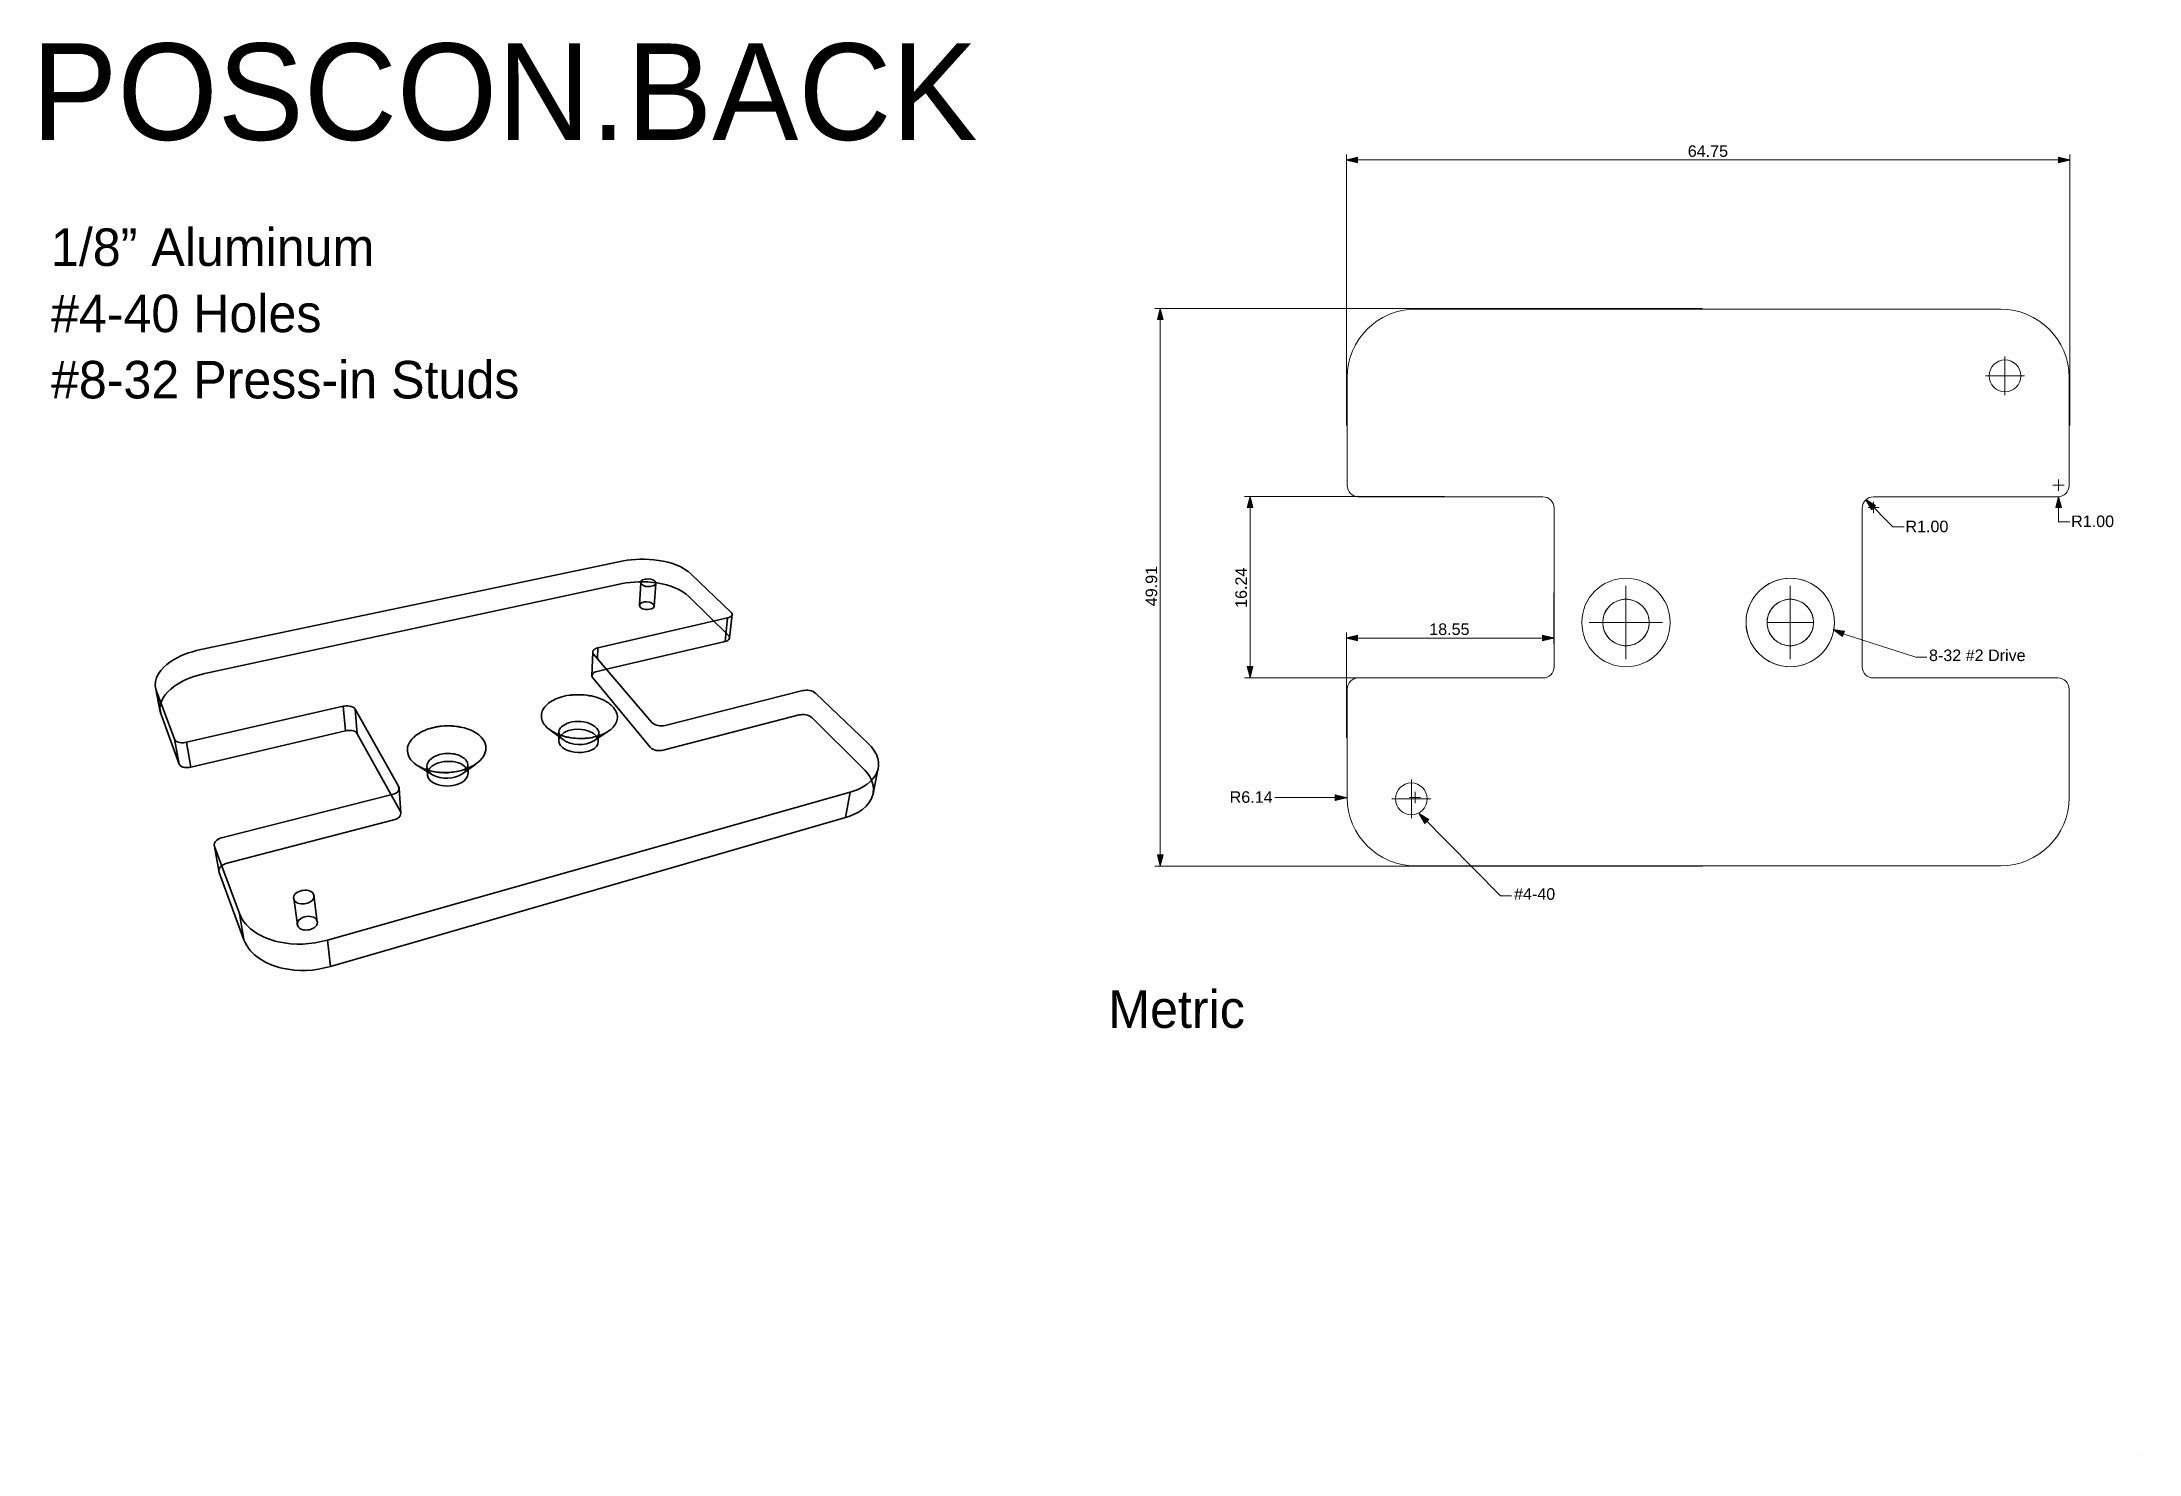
# Model space of a CAD drawing. Header units: inches. Extents: x -6.6 to 9.3, y -8.7 to 9.
# Drawn here: x -0.7 to 9.12, y 2.42 to 9.03 of the extents above.
import ezdxf

# ---------------------------------------------------------------- set-up
doc = ezdxf.new("R2010")
doc.units = ezdxf.units.IN
doc.header["$MEASUREMENT"] = 0
doc.layers.add('$DDT_AUDIT_GENERATED_(989)', color=7, linetype='Continuous')
doc.layers.add('Layer 1', color=7, linetype='Continuous')

# ---------------------------------------------------------------- blocks, each defined once
blk = doc.blocks.new('block 60')
at = {"layer": 'Layer 1', "color": 9, "lineweight": 18, "true_color": 0xc0c0c0}
blk.add_lwpolyline([(9.1176, 2.4173), (9.1176, 2.4173)], dxfattribs=at)
blk = doc.blocks.new('block 65')
at = {"layer": '$DDT_AUDIT_GENERATED_(989)', "color": 178, "lineweight": 35, "true_color": 0x070707}
blk.add_lwpolyline([(-0.1693, 5.994), (-0.0836, 5.7639)], dxfattribs=at)
blk = doc.blocks.new('block 66')
at = {"layer": '$DDT_AUDIT_GENERATED_(989)', "color": 178, "lineweight": 35, "true_color": 0x070707}
blk.add_lwpolyline([(-0.1468, 5.8801), (-0.0612, 5.6475)], dxfattribs=at)
blk = doc.blocks.new('block 67')
at = {"layer": '$DDT_AUDIT_GENERATED_(989)', "color": 178, "lineweight": 35, "true_color": 0x070707}
blk.add_open_spline([(-0.0836, 5.7639), (-0.0762, 5.7439), (-0.0433, 5.7459), (-0.0282, 5.7494)], degree=3, dxfattribs=at)
blk = doc.blocks.new('block 68')
at = {"layer": '$DDT_AUDIT_GENERATED_(989)', "color": 178, "lineweight": 35, "true_color": 0x070707}
blk.add_open_spline([(-0.0612, 5.6475), (-0.0538, 5.6275), (-0.0217, 5.6293), (-0.0065, 5.6329)], degree=3, dxfattribs=at)
blk = doc.blocks.new('block 69')
at = {"layer": '$DDT_AUDIT_GENERATED_(989)', "color": 178, "lineweight": 35, "true_color": 0x070707}
blk.add_lwpolyline([(-0.0282, 5.7494), (0.7059, 5.9179)], dxfattribs=at)
blk = doc.blocks.new('block 70')
at = {"layer": '$DDT_AUDIT_GENERATED_(989)', "color": 178, "lineweight": 35, "true_color": 0x070707}
blk.add_lwpolyline([(-0.0065, 5.6329), (0.7171, 5.8032)], dxfattribs=at)
blk = doc.blocks.new('block 71')
at = {"layer": '$DDT_AUDIT_GENERATED_(989)', "color": 178, "lineweight": 35, "true_color": 0x070707}
blk.add_open_spline([(0.7059, 5.9179), (0.7211, 5.9214), (0.752, 5.9217), (0.7618, 5.9044)], degree=3, dxfattribs=at)
blk = doc.blocks.new('block 72')
at = {"layer": '$DDT_AUDIT_GENERATED_(989)', "color": 178, "lineweight": 35, "true_color": 0x070707}
blk.add_open_spline([(0.7171, 5.8032), (0.7324, 5.8068), (0.7627, 5.8069), (0.7724, 5.7895)], degree=3, dxfattribs=at)
blk = doc.blocks.new('block 73')
at = {"layer": '$DDT_AUDIT_GENERATED_(989)', "color": 178, "lineweight": 35, "true_color": 0x070707}
blk.add_lwpolyline([(0.7618, 5.9044), (0.9657, 5.5436)], dxfattribs=at)
blk = doc.blocks.new('block 74')
at = {"layer": '$DDT_AUDIT_GENERATED_(989)', "color": 178, "lineweight": 35, "true_color": 0x070707}
blk.add_lwpolyline([(0.7724, 5.7895), (0.9308, 5.5034)], dxfattribs=at)
blk = doc.blocks.new('block 75')
at = {"layer": '$DDT_AUDIT_GENERATED_(989)', "color": 178, "lineweight": 35, "true_color": 0x070707}
blk.add_open_spline([(0.9657, 5.5436), (0.9777, 5.5224), (0.9528, 5.509), (0.9352, 5.5045)], degree=3, dxfattribs=at)
blk = doc.blocks.new('block 76')
at = {"layer": '$DDT_AUDIT_GENERATED_(989)', "color": 178, "lineweight": 35, "true_color": 0x070707}
blk.add_lwpolyline([(0.9352, 5.5045), (0.1423, 5.304)], dxfattribs=at)
blk = doc.blocks.new('block 77')
at = {"layer": '$DDT_AUDIT_GENERATED_(989)', "color": 178, "lineweight": 35, "true_color": 0x070707}
blk.add_open_spline([(0.1423, 5.304), (0.1241, 5.2994), (0.0947, 5.2851), (0.1036, 5.2611)], degree=3, dxfattribs=at)
blk = doc.blocks.new('block 78')
at = {"layer": '$DDT_AUDIT_GENERATED_(989)', "color": 178, "lineweight": 35, "true_color": 0x070707}
blk.add_lwpolyline([(0.1036, 5.2611), (0.2203, 4.9478)], dxfattribs=at)
blk = doc.blocks.new('block 79')
at = {"layer": '$DDT_AUDIT_GENERATED_(989)', "color": 178, "lineweight": 35, "true_color": 0x070707}
blk.add_lwpolyline([(0.1256, 5.1403), (0.2416, 4.825)], dxfattribs=at)
blk = doc.blocks.new('block 80')
at = {"layer": '$DDT_AUDIT_GENERATED_(989)', "color": 178, "lineweight": 35, "true_color": 0x070707}
blk.add_open_spline([(0.2203, 4.9478), (0.2486, 4.8718), (0.3309, 4.8314), (0.4012, 4.8155), (0.4813, 4.7974), (0.5539, 4.8015), (0.6323, 4.8237)], degree=3, knots=[0, 0, 0, 0, 1, 1, 1, 2, 2, 2, 2], dxfattribs=at)
blk = doc.blocks.new('block 81')
at = {"layer": '$DDT_AUDIT_GENERATED_(989)', "color": 178, "lineweight": 35, "true_color": 0x070707}
blk.add_open_spline([(0.2416, 4.825), (0.2694, 4.7496), (0.349, 4.7087), (0.4191, 4.6923), (0.4983, 4.6738), (0.5698, 4.6778), (0.6473, 4.7003)], degree=3, knots=[0, 0, 0, 0, 1, 1, 1, 2, 2, 2, 2], dxfattribs=at)
blk = doc.blocks.new('block 82')
at = {"layer": '$DDT_AUDIT_GENERATED_(989)', "color": 178, "lineweight": 35, "true_color": 0x070707}
blk.add_lwpolyline([(0.6323, 4.8237), (3.0814, 5.5159)], dxfattribs=at)
blk = doc.blocks.new('block 83')
at = {"layer": '$DDT_AUDIT_GENERATED_(989)', "color": 178, "lineweight": 35, "true_color": 0x070707}
blk.add_lwpolyline([(0.6473, 4.7003), (3.0594, 5.3972)], dxfattribs=at)
blk = doc.blocks.new('block 84')
at = {"layer": '$DDT_AUDIT_GENERATED_(989)', "color": 178, "lineweight": 35, "true_color": 0x070707}
blk.add_open_spline([(3.0814, 5.5159), (3.2037, 5.5505), (3.2642, 5.6487), (3.1631, 5.7455)], degree=3, dxfattribs=at)
blk = doc.blocks.new('block 85')
at = {"layer": '$DDT_AUDIT_GENERATED_(989)', "color": 178, "lineweight": 35, "true_color": 0x070707}
blk.add_open_spline([(3.0594, 5.3972), (3.1112, 5.4122), (3.1758, 5.4464), (3.1881, 5.5085)], degree=3, dxfattribs=at)
blk = doc.blocks.new('block 86')
at = {"layer": '$DDT_AUDIT_GENERATED_(989)', "color": 178, "lineweight": 35, "true_color": 0x070707}
blk.add_lwpolyline([(3.1631, 5.7455), (2.9202, 5.9779)], dxfattribs=at)
blk = doc.blocks.new('block 87')
at = {"layer": '$DDT_AUDIT_GENERATED_(989)', "color": 178, "lineweight": 35, "true_color": 0x070707}
blk.add_open_spline([(2.9202, 5.9779), (2.9056, 5.9918), (2.8773, 5.9957), (2.8589, 5.9911)], degree=3, dxfattribs=at)
blk = doc.blocks.new('block 88')
at = {"layer": '$DDT_AUDIT_GENERATED_(989)', "color": 178, "lineweight": 35, "true_color": 0x070707}
blk.add_lwpolyline([(2.8589, 5.9911), (2.2137, 5.8279)], dxfattribs=at)
blk = doc.blocks.new('block 89')
at = {"layer": '$DDT_AUDIT_GENERATED_(989)', "color": 178, "lineweight": 35, "true_color": 0x070707}
blk.add_open_spline([(2.2137, 5.8279), (2.1957, 5.8233), (2.166, 5.8261), (2.1525, 5.8419)], degree=3, dxfattribs=at)
blk = doc.blocks.new('block 90')
at = {"layer": '$DDT_AUDIT_GENERATED_(989)', "color": 178, "lineweight": 35, "true_color": 0x070707}
blk.add_lwpolyline([(2.1525, 5.8419), (1.8794, 6.1624)], dxfattribs=at)
blk = doc.blocks.new('block 91')
at = {"layer": '$DDT_AUDIT_GENERATED_(989)', "color": 178, "lineweight": 35, "true_color": 0x070707}
blk.add_open_spline([(1.8794, 6.1624), (1.8732, 6.1697), (1.8733, 6.1753), (1.88, 6.1822), (1.8856, 6.1881), (1.8921, 6.1903), (1.8995, 6.192)], degree=3, knots=[0, 0, 0, 0, 1, 1, 1, 2, 2, 2, 2], dxfattribs=at)
blk = doc.blocks.new('block 92')
at = {"layer": '$DDT_AUDIT_GENERATED_(989)', "color": 178, "lineweight": 35, "true_color": 0x070707}
blk.add_lwpolyline([(1.8995, 6.192), (2.5068, 6.3314)], dxfattribs=at)
blk = doc.blocks.new('block 93')
at = {"layer": '$DDT_AUDIT_GENERATED_(989)', "color": 178, "lineweight": 35, "true_color": 0x070707}
blk.add_lwpolyline([(1.9401, 6.0911), (2.4953, 6.2218)], dxfattribs=at)
blk = doc.blocks.new('block 94')
at = {"layer": '$DDT_AUDIT_GENERATED_(989)', "color": 178, "lineweight": 35, "true_color": 0x070707}
blk.add_open_spline([(2.5068, 6.3314), (2.5226, 6.335), (2.5368, 6.3448), (2.5222, 6.3588)], degree=3, dxfattribs=at)
blk = doc.blocks.new('block 95')
at = {"layer": '$DDT_AUDIT_GENERATED_(989)', "color": 178, "lineweight": 35, "true_color": 0x070707}
blk.add_open_spline([(2.4953, 6.2218), (2.5051, 6.2241), (2.5141, 6.2247), (2.5156, 6.2375)], degree=3, dxfattribs=at)
blk = doc.blocks.new('block 96')
at = {"layer": '$DDT_AUDIT_GENERATED_(989)', "color": 178, "lineweight": 35, "true_color": 0x070707}
blk.add_lwpolyline([(2.5222, 6.3588), (2.3365, 6.5364)], dxfattribs=at)
blk = doc.blocks.new('block 97')
at = {"layer": '$DDT_AUDIT_GENERATED_(989)', "color": 178, "lineweight": 35, "true_color": 0x070707}
blk.add_open_spline([(2.3365, 6.5364), (2.2623, 6.6074), (2.1091, 6.6167), (2.0196, 6.598)], degree=3, dxfattribs=at)
blk = doc.blocks.new('block 98')
at = {"layer": '$DDT_AUDIT_GENERATED_(989)', "color": 178, "lineweight": 35, "true_color": 0x070707}
blk.add_lwpolyline([(2.0196, 6.598), (0.0394, 6.1829)], dxfattribs=at)
blk = doc.blocks.new('block 99')
at = {"layer": '$DDT_AUDIT_GENERATED_(989)', "color": 178, "lineweight": 35, "true_color": 0x070707}
blk.add_open_spline([(0.0394, 6.1829), (-0.013, 6.1719), (-0.0602, 6.1553), (-0.105, 6.1244), (-0.144, 6.0973), (-0.1898, 6.0491), (-0.1693, 5.994)], degree=3, knots=[0, 0, 0, 0, 1, 1, 1, 2, 2, 2, 2], dxfattribs=at)
blk = doc.blocks.new('block 100')
at = {"layer": '$DDT_AUDIT_GENERATED_(989)', "color": 178, "lineweight": 35, "true_color": 0x070707}
blk.add_open_spline([(-0.1517, 5.9049), (-0.1517, 5.9032), (-0.1515, 5.9014), (-0.1514, 5.8996)], degree=3, dxfattribs=at)
blk = doc.blocks.new('block 101')
at = {"layer": '$DDT_AUDIT_GENERATED_(989)', "color": 178, "lineweight": 35, "true_color": 0x070707}
blk.add_open_spline([(-0.1503, 5.8924), (-0.1494, 5.8882), (-0.1483, 5.8841), (-0.1468, 5.8801)], degree=3, dxfattribs=at)
blk = doc.blocks.new('block 102')
at = {"layer": '$DDT_AUDIT_GENERATED_(989)', "color": 178, "lineweight": 35, "true_color": 0x070707}
blk.add_open_spline([(0.4762, 5.0125), (0.4663, 5.0359), (0.4933, 5.0507), (0.5121, 5.055), (0.5293, 5.0589), (0.5593, 5.0574), (0.5679, 5.037), (0.5778, 5.0136), (0.5508, 4.9988), (0.532, 4.9945), (0.5147, 4.9906), (0.4848, 4.9921), (0.4762, 5.0125)], degree=3, knots=[0, 0, 0, 0, 1, 1, 1, 2, 2, 2, 3, 3, 3, 4, 4, 4, 4], dxfattribs=at)
blk = doc.blocks.new('block 103')
at = {"layer": '$DDT_AUDIT_GENERATED_(989)', "color": 178, "lineweight": 35, "true_color": 0x070707}
blk.add_open_spline([(2.1043, 6.4895), (2.0891, 6.5051), (2.1112, 6.5117), (2.1268, 6.5131), (2.1419, 6.5145), (2.1543, 6.5151), (2.1663, 6.5028), (2.1815, 6.4872), (2.1593, 6.4805), (2.1438, 6.4791), (2.1287, 6.4777), (2.1163, 6.4772), (2.1043, 6.4895)], degree=3, knots=[0, 0, 0, 0, 1, 1, 1, 2, 2, 2, 3, 3, 3, 4, 4, 4, 4], dxfattribs=at)
blk = doc.blocks.new('block 104')
at = {"layer": '$DDT_AUDIT_GENERATED_(989)', "color": 178, "lineweight": 35, "true_color": 0x070707}
blk.add_open_spline([(1.1055, 5.6182), (1.134, 5.6699), (1.2522, 5.6753), (1.2846, 5.6256)], degree=3, dxfattribs=at)
blk = doc.blocks.new('block 105')
at = {"layer": '$DDT_AUDIT_GENERATED_(989)', "color": 178, "lineweight": 35, "true_color": 0x070707}
blk.add_open_spline([(1.2868, 5.6265), (1.2978, 5.6515), (1.2801, 5.6721), (1.2595, 5.6831), (1.2375, 5.6948), (1.2161, 5.6976), (1.1919, 5.6967), (1.1676, 5.6958), (1.1466, 5.6911), (1.1257, 5.6775), (1.106, 5.6647), (1.0901, 5.6432), (1.1031, 5.6189)], degree=3, knots=[0, 0, 0, 0, 1, 1, 1, 2, 2, 2, 3, 3, 3, 4, 4, 4, 4], dxfattribs=at)
blk = doc.blocks.new('block 106')
at = {"layer": '$DDT_AUDIT_GENERATED_(989)', "color": 178, "lineweight": 35, "true_color": 0x070707}
blk.add_open_spline([(1.1156, 5.8143), (1.1619, 5.8275), (1.2054, 5.8296), (1.2528, 5.8208)], degree=3, dxfattribs=at)
blk = doc.blocks.new('block 107')
at = {"layer": '$DDT_AUDIT_GENERATED_(989)', "color": 178, "lineweight": 35, "true_color": 0x070707}
blk.add_open_spline([(1.0168, 5.6769), (1.0089, 5.6901), (1.0054, 5.7058), (1.0074, 5.721), (1.0083, 5.7281), (1.0104, 5.735), (1.0134, 5.7415), (1.0172, 5.7497), (1.0224, 5.7573), (1.0284, 5.7641), (1.0424, 5.78), (1.0604, 5.792), (1.0796, 5.8012), (1.1018, 5.8119), (1.1255, 5.8187), (1.1497, 5.8226), (1.1756, 5.8267), (1.202, 5.8274), (1.228, 5.8249), (1.2529, 5.8224), (1.2774, 5.8171), (1.3005, 5.8076), (1.3198, 5.7997), (1.3381, 5.7889), (1.3522, 5.7736), (1.363, 5.7619), (1.3714, 5.7476), (1.3738, 5.732), (1.3757, 5.7194), (1.3737, 5.7058), (1.3686, 5.694), (1.3622, 5.6789), (1.3509, 5.6665), (1.3381, 5.656), (1.3242, 5.6446), (1.3086, 5.6356), (1.292, 5.6286), (1.2717, 5.62), (1.25, 5.6143), (1.2281, 5.6112), (1.2068, 5.608), (1.1852, 5.6072), (1.1637, 5.6086), (1.141, 5.61), (1.1184, 5.6139), (1.0967, 5.6209), (1.0794, 5.6265), (1.0627, 5.634), (1.0478, 5.6445), (1.0355, 5.6532), (1.0245, 5.6638), (1.0168, 5.6769)], degree=3, knots=[0, 0, 0, 0, 1, 1, 1, 2, 2, 2, 3, 3, 3, 4, 4, 4, 5, 5, 5, 6, 6, 6, 7, 7, 7, 8, 8, 8, 9, 9, 9, 10, 10, 10, 11, 11, 11, 12, 12, 12, 13, 13, 13, 14, 14, 14, 15, 15, 15, 16, 16, 16, 17, 17, 17, 17], dxfattribs=at)
blk = doc.blocks.new('block 108')
at = {"layer": '$DDT_AUDIT_GENERATED_(989)', "color": 178, "lineweight": 35, "true_color": 0x070707}
blk.add_open_spline([(1.8926, 5.7778), (1.8596, 5.8194), (1.761, 5.8223), (1.7263, 5.7818)], degree=3, dxfattribs=at)
blk = doc.blocks.new('block 109')
at = {"layer": '$DDT_AUDIT_GENERATED_(989)', "color": 178, "lineweight": 35, "true_color": 0x070707}
blk.add_open_spline([(1.8933, 5.7769), (1.893, 5.7772), (1.8928, 5.7775), (1.8926, 5.7778)], degree=3, dxfattribs=at)
blk = doc.blocks.new('block 110')
at = {"layer": '$DDT_AUDIT_GENERATED_(989)', "color": 178, "lineweight": 35, "true_color": 0x070707}
blk.add_open_spline([(1.894, 5.8142), (1.9041, 5.8029), (1.9059, 5.7932), (1.9005, 5.779)], degree=3, dxfattribs=at)
blk = doc.blocks.new('block 111')
at = {"layer": '$DDT_AUDIT_GENERATED_(989)', "color": 178, "lineweight": 35, "true_color": 0x070707}
blk.add_open_spline([(1.7189, 5.7844), (1.7113, 5.8082), (1.723, 5.8184), (1.7411, 5.8301), (1.7574, 5.8406), (1.7741, 5.8446), (1.793, 5.8463), (1.8242, 5.8491), (1.8717, 5.8421), (1.894, 5.8142)], degree=3, knots=[0, 0, 0, 0, 1, 1, 1, 2, 2, 2, 3, 3, 3, 3], dxfattribs=at)
blk = doc.blocks.new('block 112')
at = {"layer": '$DDT_AUDIT_GENERATED_(989)', "color": 178, "lineweight": 35, "true_color": 0x070707}
blk.add_open_spline([(1.8724, 5.9646), (1.8363, 5.9724), (1.8016, 5.9739), (1.765, 5.9689)], degree=3, dxfattribs=at)
blk = doc.blocks.new('block 113')
at = {"layer": '$DDT_AUDIT_GENERATED_(989)', "color": 178, "lineweight": 35, "true_color": 0x070707}
blk.add_open_spline([(1.9729, 5.9114), (1.9659, 5.9198), (1.9576, 5.927), (1.9487, 5.9333), (1.9372, 5.9413), (1.9246, 5.9478), (1.9117, 5.9531), (1.8839, 5.9644), (1.8541, 5.97), (1.8241, 5.9717), (1.7924, 5.9735), (1.7606, 5.9708), (1.73, 5.9622), (1.7054, 5.9552), (1.6816, 5.9444), (1.6625, 5.9274), (1.6542, 5.92), (1.6467, 5.9114), (1.6415, 5.9015), (1.6375, 5.8937), (1.6349, 5.8851), (1.6344, 5.8763), (1.6339, 5.8676), (1.6355, 5.8588), (1.6387, 5.8506), (1.6422, 5.8416), (1.6476, 5.8333), (1.6541, 5.826), (1.6626, 5.8164), (1.6728, 5.8084), (1.6837, 5.8015), (1.6949, 5.7946), (1.7069, 5.7889), (1.7192, 5.7843), (1.7468, 5.7739), (1.7763, 5.7688), (1.8059, 5.7677), (1.8353, 5.7665), (1.8648, 5.7691), (1.8932, 5.7768), (1.9174, 5.7835), (1.9407, 5.7938), (1.9599, 5.8099), (1.9678, 5.8165), (1.975, 5.8242), (1.9805, 5.8329), (1.9853, 5.8407), (1.9888, 5.8492), (1.9901, 5.8581), (1.9914, 5.8666), (1.9906, 5.8755), (1.9882, 5.8838), (1.9852, 5.894), (1.9797, 5.9033), (1.9729, 5.9114)], degree=3, knots=[0, 0, 0, 0, 1, 1, 1, 2, 2, 2, 3, 3, 3, 4, 4, 4, 5, 5, 5, 6, 6, 6, 7, 7, 7, 8, 8, 8, 9, 9, 9, 10, 10, 10, 11, 11, 11, 12, 12, 12, 13, 13, 13, 14, 14, 14, 15, 15, 15, 16, 16, 16, 17, 17, 17, 18, 18, 18, 18], dxfattribs=at)
blk = doc.blocks.new('block 114')
at = {"layer": '$DDT_AUDIT_GENERATED_(989)', "color": 178, "lineweight": 35, "true_color": 0x070707}
blk.add_lwpolyline([(3.1881, 5.5085), (3.2107, 5.6224)], dxfattribs=at)
blk = doc.blocks.new('block 115')
at = {"layer": '$DDT_AUDIT_GENERATED_(989)', "color": 178, "lineweight": 35, "true_color": 0x070707}
blk.add_lwpolyline([(2.5157, 6.2377), (2.5274, 6.347)], dxfattribs=at)
blk = doc.blocks.new('block 116')
at = {"layer": '$DDT_AUDIT_GENERATED_(989)', "color": 178, "lineweight": 35, "true_color": 0x070707}
blk.add_lwpolyline([(-0.1727, 6.0061), (-0.1503, 5.8924)], dxfattribs=at)
blk = doc.blocks.new('block 117')
at = {"layer": '$DDT_AUDIT_GENERATED_(989)', "color": 178, "lineweight": 35, "true_color": 0x070707}
blk.add_open_spline([(2.3275, 6.4297), (2.2546, 6.5015), (2.1034, 6.5113), (2.0143, 6.4921)], degree=3, dxfattribs=at)
blk = doc.blocks.new('block 118')
at = {"layer": '$DDT_AUDIT_GENERATED_(989)', "color": 178, "lineweight": 35, "true_color": 0x070707}
blk.add_lwpolyline([(1.0988, 5.6304), (1.0994, 5.6198)], dxfattribs=at)
blk = doc.blocks.new('block 119')
at = {"layer": '$DDT_AUDIT_GENERATED_(989)', "color": 178, "lineweight": 35, "true_color": 0x070707}
blk.add_lwpolyline([(1.0994, 5.6195), (1.1006, 5.5981)], dxfattribs=at)
blk = doc.blocks.new('block 120')
at = {"layer": '$DDT_AUDIT_GENERATED_(989)', "color": 178, "lineweight": 35, "true_color": 0x070707}
blk.add_lwpolyline([(0.9308, 5.5034), (0.9741, 5.4251)], dxfattribs=at)
blk = doc.blocks.new('block 121')
at = {"layer": '$DDT_AUDIT_GENERATED_(989)', "color": 178, "lineweight": 35, "true_color": 0x070707}
blk.add_lwpolyline([(1.2911, 5.6057), (1.29, 5.6398)], dxfattribs=at)
blk = doc.blocks.new('block 122')
at = {"layer": '$DDT_AUDIT_GENERATED_(989)', "color": 178, "lineweight": 35, "true_color": 0x070707}
blk.add_open_spline([(0.9741, 5.4251), (0.975, 5.4235), (0.9757, 5.4218), (0.9761, 5.4199)], degree=3, dxfattribs=at)
blk = doc.blocks.new('block 123')
at = {"layer": '$DDT_AUDIT_GENERATED_(989)', "color": 178, "lineweight": 35, "true_color": 0x070707}
blk.add_open_spline([(0.9766, 5.417), (0.9778, 5.3994), (0.9575, 5.3892), (0.9442, 5.3857)], degree=3, dxfattribs=at)
blk = doc.blocks.new('block 124')
at = {"layer": '$DDT_AUDIT_GENERATED_(989)', "color": 178, "lineweight": 35, "true_color": 0x070707}
blk.add_lwpolyline([(1.2664, 5.603), (1.3272, 5.647)], dxfattribs=at)
blk = doc.blocks.new('block 125')
at = {"layer": '$DDT_AUDIT_GENERATED_(989)', "color": 178, "lineweight": 35, "true_color": 0x070707}
blk.add_lwpolyline([(0.9442, 5.3857), (0.1635, 5.1835)], dxfattribs=at)
blk = doc.blocks.new('block 126')
at = {"layer": '$DDT_AUDIT_GENERATED_(989)', "color": 178, "lineweight": 35, "true_color": 0x070707}
blk.add_lwpolyline([(1.0637, 5.634), (1.1253, 5.597)], dxfattribs=at)
blk = doc.blocks.new('block 127')
at = {"layer": '$DDT_AUDIT_GENERATED_(989)', "color": 178, "lineweight": 35, "true_color": 0x070707}
blk.add_open_spline([(0.1635, 5.1835), (0.1478, 5.1795), (0.123, 5.1668), (0.1243, 5.1461)], degree=3, dxfattribs=at)
blk = doc.blocks.new('block 128')
at = {"layer": '$DDT_AUDIT_GENERATED_(989)', "color": 178, "lineweight": 35, "true_color": 0x070707}
blk.add_lwpolyline([(1.7173, 5.793), (1.7166, 5.7585)], dxfattribs=at)
blk = doc.blocks.new('block 129')
at = {"layer": '$DDT_AUDIT_GENERATED_(989)', "color": 178, "lineweight": 35, "true_color": 0x070707}
blk.add_lwpolyline([(1.9013, 5.7532), (1.9026, 5.785)], dxfattribs=at)
blk = doc.blocks.new('block 130')
at = {"layer": '$DDT_AUDIT_GENERATED_(989)', "color": 178, "lineweight": 35, "true_color": 0x070707}
blk.add_lwpolyline([(1.8796, 5.7555), (1.9442, 5.7979)], dxfattribs=at)
blk = doc.blocks.new('block 131')
at = {"layer": '$DDT_AUDIT_GENERATED_(989)', "color": 178, "lineweight": 35, "true_color": 0x070707}
blk.add_lwpolyline([(1.6797, 5.8033), (1.7379, 5.76)], dxfattribs=at)
blk = doc.blocks.new('block 132')
at = {"layer": '$DDT_AUDIT_GENERATED_(989)', "color": 178, "lineweight": 35, "true_color": 0x070707}
blk.add_open_spline([(3.189, 5.5134), (3.1957, 5.5587), (3.1707, 5.5996), (3.1409, 5.6289)], degree=3, dxfattribs=at)
blk = doc.blocks.new('block 133')
at = {"layer": '$DDT_AUDIT_GENERATED_(989)', "color": 178, "lineweight": 35, "true_color": 0x070707}
blk.add_lwpolyline([(3.1409, 5.6289), (2.9023, 5.8638)], dxfattribs=at)
blk = doc.blocks.new('block 134')
at = {"layer": '$DDT_AUDIT_GENERATED_(989)', "color": 178, "lineweight": 35, "true_color": 0x070707}
blk.add_open_spline([(2.9023, 5.8638), (2.888, 5.8779), (2.8601, 5.8819), (2.8419, 5.8772)], degree=3, dxfattribs=at)
blk = doc.blocks.new('block 135')
at = {"layer": '$DDT_AUDIT_GENERATED_(989)', "color": 178, "lineweight": 35, "true_color": 0x070707}
blk.add_lwpolyline([(2.8419, 5.8772), (2.2048, 5.7121)], dxfattribs=at)
blk = doc.blocks.new('block 136')
at = {"layer": '$DDT_AUDIT_GENERATED_(989)', "color": 178, "lineweight": 35, "true_color": 0x070707}
blk.add_open_spline([(2.2048, 5.7121), (2.1869, 5.7075), (2.1577, 5.7104), (2.1445, 5.7263)], degree=3, dxfattribs=at)
blk = doc.blocks.new('block 137')
at = {"layer": '$DDT_AUDIT_GENERATED_(989)', "color": 178, "lineweight": 35, "true_color": 0x070707}
blk.add_lwpolyline([(2.1445, 5.7263), (1.8753, 6.0506)], dxfattribs=at)
blk = doc.blocks.new('block 138')
at = {"layer": '$DDT_AUDIT_GENERATED_(989)', "color": 178, "lineweight": 35, "true_color": 0x070707}
blk.add_open_spline([(1.8753, 6.0506), (1.8725, 6.0536), (1.8714, 6.0567), (1.8714, 6.0608)], degree=3, dxfattribs=at)
blk = doc.blocks.new('block 139')
at = {"layer": '$DDT_AUDIT_GENERATED_(989)', "color": 178, "lineweight": 35, "true_color": 0x070707}
blk.add_open_spline([(1.8718, 6.0636), (1.8752, 6.0767), (1.8845, 6.078), (1.8953, 6.0805)], degree=3, dxfattribs=at)
blk = doc.blocks.new('block 140')
at = {"layer": '$DDT_AUDIT_GENERATED_(989)', "color": 178, "lineweight": 35, "true_color": 0x070707}
blk.add_lwpolyline([(1.8953, 6.0805), (1.9401, 6.0911)], dxfattribs=at)
blk = doc.blocks.new('block 141')
at = {"layer": '$DDT_AUDIT_GENERATED_(989)', "color": 178, "lineweight": 35, "true_color": 0x070707}
blk.add_open_spline([(2.5156, 6.2375), (2.516, 6.2427), (2.5145, 6.2462), (2.5105, 6.2495)], degree=3, dxfattribs=at)
blk = doc.blocks.new('block 142')
at = {"layer": '$DDT_AUDIT_GENERATED_(989)', "color": 178, "lineweight": 35, "true_color": 0x070707}
blk.add_lwpolyline([(2.5105, 6.2495), (2.3275, 6.4297)], dxfattribs=at)
blk = doc.blocks.new('block 143')
at = {"layer": '$DDT_AUDIT_GENERATED_(989)', "color": 178, "lineweight": 35, "true_color": 0x070707}
blk.add_lwpolyline([(2.0143, 6.4921), (0.0584, 6.0713)], dxfattribs=at)
blk = doc.blocks.new('block 144')
at = {"layer": '$DDT_AUDIT_GENERATED_(989)', "color": 178, "lineweight": 35, "true_color": 0x070707}
blk.add_open_spline([(0.0584, 6.0713), (0.0106, 6.0611), (-0.0329, 6.0455), (-0.0743, 6.0186), (-0.11, 5.9954), (-0.1535, 5.9549), (-0.1517, 5.9049)], degree=3, knots=[0, 0, 0, 0, 1, 1, 1, 2, 2, 2, 2], dxfattribs=at)
blk = doc.blocks.new('block 145')
at = {"layer": '$DDT_AUDIT_GENERATED_(989)', "color": 178, "lineweight": 35, "true_color": 0x070707}
blk.add_open_spline([(0.4932, 4.8901), (0.4836, 4.9132), (0.5095, 4.9284), (0.5282, 4.9328), (0.5456, 4.9369), (0.5749, 4.9351), (0.5834, 4.9147), (0.593, 4.8917), (0.5671, 4.8765), (0.5484, 4.872), (0.531, 4.868), (0.5017, 4.8697), (0.4932, 4.8901)], degree=3, knots=[0, 0, 0, 0, 1, 1, 1, 2, 2, 2, 3, 3, 3, 4, 4, 4, 4], dxfattribs=at)
blk = doc.blocks.new('block 146')
at = {"layer": '$DDT_AUDIT_GENERATED_(989)', "color": 178, "lineweight": 35, "true_color": 0x070707}
blk.add_open_spline([(2.0978, 6.3821), (2.0952, 6.3845), (2.0942, 6.387), (2.0942, 6.3905)], degree=3, dxfattribs=at)
blk = doc.blocks.new('block 147')
at = {"layer": '$DDT_AUDIT_GENERATED_(989)', "color": 178, "lineweight": 35, "true_color": 0x070707}
blk.add_open_spline([(2.0944, 6.392), (2.0993, 6.4133), (2.158, 6.4102), (2.1627, 6.3892)], degree=3, dxfattribs=at)
blk = doc.blocks.new('block 148')
at = {"layer": '$DDT_AUDIT_GENERATED_(989)', "color": 178, "lineweight": 35, "true_color": 0x070707}
blk.add_open_spline([(2.1628, 6.3869), (2.1619, 6.3736), (2.1415, 6.3715), (2.1323, 6.3713), (2.119, 6.371), (2.1081, 6.3712), (2.0978, 6.3821)], degree=3, knots=[0, 0, 0, 0, 1, 1, 1, 2, 2, 2, 2], dxfattribs=at)
blk = doc.blocks.new('block 149')
at = {"layer": '$DDT_AUDIT_GENERATED_(989)', "color": 178, "lineweight": 35, "true_color": 0x070707}
blk.add_open_spline([(1.106, 5.5802), (1.1026, 5.5858), (1.1009, 5.5915), (1.1006, 5.5981)], degree=3, dxfattribs=at)
blk = doc.blocks.new('block 150')
at = {"layer": '$DDT_AUDIT_GENERATED_(989)', "color": 178, "lineweight": 35, "true_color": 0x070707}
blk.add_open_spline([(1.1007, 5.6026), (1.1012, 5.6083), (1.1027, 5.6133), (1.1055, 5.6182)], degree=3, dxfattribs=at)
blk = doc.blocks.new('block 151')
at = {"layer": '$DDT_AUDIT_GENERATED_(989)', "color": 178, "lineweight": 35, "true_color": 0x070707}
blk.add_open_spline([(1.2846, 5.6256), (1.2874, 5.6214), (1.2893, 5.617), (1.2903, 5.612)], degree=3, dxfattribs=at)
blk = doc.blocks.new('block 152')
at = {"layer": '$DDT_AUDIT_GENERATED_(989)', "color": 178, "lineweight": 35, "true_color": 0x070707}
blk.add_open_spline([(1.2911, 5.6057), (1.2924, 5.5644), (1.2381, 5.5479), (1.2075, 5.5449), (1.1768, 5.5419), (1.125, 5.5482), (1.106, 5.5802)], degree=3, knots=[0, 0, 0, 0, 1, 1, 1, 2, 2, 2, 2], dxfattribs=at)
blk = doc.blocks.new('block 153')
at = {"layer": '$DDT_AUDIT_GENERATED_(989)', "color": 178, "lineweight": 35, "true_color": 0x070707}
blk.add_open_spline([(1.104, 5.6172), (1.1079, 5.611), (1.1126, 5.6059), (1.1185, 5.6016)], degree=3, dxfattribs=at)
blk = doc.blocks.new('block 154')
at = {"layer": '$DDT_AUDIT_GENERATED_(989)', "color": 178, "lineweight": 35, "true_color": 0x070707}
blk.add_open_spline([(1.1253, 5.597), (1.1642, 5.5738), (1.2297, 5.5764), (1.2664, 5.603)], degree=3, dxfattribs=at)
blk = doc.blocks.new('block 155')
at = {"layer": '$DDT_AUDIT_GENERATED_(989)', "color": 178, "lineweight": 35, "true_color": 0x070707}
blk.add_open_spline([(1.2741, 5.6093), (1.2796, 5.6143), (1.2836, 5.6198), (1.2868, 5.6265)], degree=3, dxfattribs=at)
blk = doc.blocks.new('block 156')
at = {"layer": '$DDT_AUDIT_GENERATED_(989)', "color": 178, "lineweight": 35, "true_color": 0x070707}
blk.add_open_spline([(1.1031, 5.6189), (1.1034, 5.6183), (1.1037, 5.6177), (1.104, 5.6172)], degree=3, dxfattribs=at)
blk = doc.blocks.new('block 157')
at = {"layer": '$DDT_AUDIT_GENERATED_(989)', "color": 178, "lineweight": 35, "true_color": 0x070707}
blk.add_open_spline([(1.2822, 5.6241), (1.2244, 5.6039), (1.172, 5.6013), (1.1125, 5.6158)], degree=3, dxfattribs=at)
blk = doc.blocks.new('block 158')
at = {"layer": '$DDT_AUDIT_GENERATED_(989)', "color": 178, "lineweight": 35, "true_color": 0x070707}
blk.add_open_spline([(1.7263, 5.7818), (1.7206, 5.7756), (1.7177, 5.7691), (1.7167, 5.7608)], degree=3, dxfattribs=at)
blk = doc.blocks.new('block 159')
at = {"layer": '$DDT_AUDIT_GENERATED_(989)', "color": 178, "lineweight": 35, "true_color": 0x070707}
blk.add_open_spline([(1.7166, 5.7585), (1.7152, 5.6867), (1.8975, 5.6811), (1.9013, 5.7528)], degree=3, dxfattribs=at)
blk = doc.blocks.new('block 160')
at = {"layer": '$DDT_AUDIT_GENERATED_(989)', "color": 178, "lineweight": 35, "true_color": 0x070707}
blk.add_open_spline([(1.9013, 5.7571), (1.9005, 5.7647), (1.898, 5.7709), (1.8933, 5.7769)], degree=3, dxfattribs=at)
blk = doc.blocks.new('block 161')
at = {"layer": '$DDT_AUDIT_GENERATED_(989)', "color": 178, "lineweight": 35, "true_color": 0x070707}
blk.add_open_spline([(1.9005, 5.779), (1.8965, 5.77), (1.891, 5.7634), (1.8829, 5.7578)], degree=3, dxfattribs=at)
blk = doc.blocks.new('block 162')
at = {"layer": '$DDT_AUDIT_GENERATED_(989)', "color": 178, "lineweight": 35, "true_color": 0x070707}
blk.add_open_spline([(1.8796, 5.7555), (1.842, 5.7309), (1.7738, 5.7332), (1.7379, 5.76)], degree=3, dxfattribs=at)
blk = doc.blocks.new('block 163')
at = {"layer": '$DDT_AUDIT_GENERATED_(989)', "color": 178, "lineweight": 35, "true_color": 0x070707}
blk.add_open_spline([(1.7324, 5.7644), (1.7259, 5.77), (1.7217, 5.7763), (1.7189, 5.7844)], degree=3, dxfattribs=at)
blk = doc.blocks.new('block 164')
at = {"layer": '$DDT_AUDIT_GENERATED_(989)', "color": 178, "lineweight": 35, "true_color": 0x070707}
blk.add_open_spline([(1.7367, 5.7779), (1.7835, 5.7649), (1.8275, 5.7631), (1.8752, 5.7721)], degree=3, dxfattribs=at)
blk = doc.blocks.new('block 165')
at = {"layer": '$DDT_AUDIT_GENERATED_(989)', "color": 178, "lineweight": 35, "true_color": 0x070707}
blk.add_lwpolyline([(0.9766, 5.417), (0.9684, 5.5327)], dxfattribs=at)
blk = doc.blocks.new('block 166')
at = {"layer": '$DDT_AUDIT_GENERATED_(989)', "color": 178, "lineweight": 35, "true_color": 0x070707}
blk.add_lwpolyline([(1.8754, 6.1707), (1.8714, 6.0608)], dxfattribs=at)
blk = doc.blocks.new('block 167')
at = {"layer": '$DDT_AUDIT_GENERATED_(989)', "color": 178, "lineweight": 35, "true_color": 0x070707}
blk.add_lwpolyline([(0.4747, 5.0178), (0.4917, 4.8957)], dxfattribs=at)
blk = doc.blocks.new('block 168')
at = {"layer": '$DDT_AUDIT_GENERATED_(989)', "color": 178, "lineweight": 35, "true_color": 0x070707}
blk.add_lwpolyline([(0.5849, 4.9095), (0.5694, 5.0314)], dxfattribs=at)
blk = doc.blocks.new('block 169')
at = {"layer": '$DDT_AUDIT_GENERATED_(989)', "color": 178, "lineweight": 35, "true_color": 0x070707}
blk.add_lwpolyline([(2.1005, 6.4958), (2.0942, 6.3905)], dxfattribs=at)
blk = doc.blocks.new('block 170')
at = {"layer": '$DDT_AUDIT_GENERATED_(989)', "color": 178, "lineweight": 35, "true_color": 0x070707}
blk.add_lwpolyline([(2.1628, 6.3869), (2.1699, 6.4931)], dxfattribs=at)
blk = doc.blocks.new('block 171')
at = {"layer": '$DDT_AUDIT_GENERATED_(989)', "color": 178, "lineweight": 35, "true_color": 0x070707}
blk.add_lwpolyline([(1.8995, 6.192), (1.8976, 6.141)], dxfattribs=at)
blk = doc.blocks.new('block 172')
at = {"layer": '$DDT_AUDIT_GENERATED_(989)', "color": 178, "lineweight": 35, "true_color": 0x070707}
blk.add_lwpolyline([(3.0814, 5.5159), (3.0594, 5.3972)], dxfattribs=at)
blk = doc.blocks.new('block 173')
at = {"layer": '$DDT_AUDIT_GENERATED_(989)', "color": 178, "lineweight": 35, "true_color": 0x070707}
blk.add_lwpolyline([(0.7059, 5.9179), (0.7171, 5.8032)], dxfattribs=at)
blk = doc.blocks.new('block 174')
at = {"layer": '$DDT_AUDIT_GENERATED_(989)', "color": 178, "lineweight": 35, "true_color": 0x070707}
blk.add_lwpolyline([(0.6323, 4.8237), (0.6473, 4.7003)], dxfattribs=at)
blk = doc.blocks.new('block 175')
at = {"layer": '$DDT_AUDIT_GENERATED_(989)', "color": 178, "lineweight": 35, "true_color": 0x070707}
blk.add_lwpolyline([(0.7618, 5.9044), (0.7724, 5.7895)], dxfattribs=at)
blk = doc.blocks.new('block 176')
at = {"layer": '$DDT_AUDIT_GENERATED_(989)', "color": 178, "lineweight": 35, "true_color": 0x070707}
blk.add_lwpolyline([(-0.1693, 5.994), (-0.1468, 5.8801)], dxfattribs=at)
blk = doc.blocks.new('block 177')
at = {"layer": '$DDT_AUDIT_GENERATED_(989)', "color": 178, "lineweight": 35, "true_color": 0x070707}
blk.add_lwpolyline([(0.1036, 5.2611), (0.1256, 5.1403)], dxfattribs=at)
blk = doc.blocks.new('block 178')
at = {"layer": '$DDT_AUDIT_GENERATED_(989)', "color": 178, "lineweight": 35, "true_color": 0x070707}
blk.add_lwpolyline([(2.5068, 6.3314), (2.4953, 6.2218)], dxfattribs=at)
blk = doc.blocks.new('block 179')
at = {"layer": '$DDT_AUDIT_GENERATED_(989)', "color": 178, "lineweight": 35, "true_color": 0x070707}
blk.add_lwpolyline([(0.2203, 4.9478), (0.2416, 4.825)], dxfattribs=at)
blk = doc.blocks.new('block 180')
at = {"layer": '$DDT_AUDIT_GENERATED_(989)', "color": 178, "lineweight": 35, "true_color": 0x070707}
blk.add_lwpolyline([(0.9657, 5.5436), (0.9669, 5.5271)], dxfattribs=at)
blk = doc.blocks.new('block 181')
at = {"layer": '$DDT_AUDIT_GENERATED_(989)', "color": 178, "lineweight": 35, "true_color": 0x070707}
blk.add_lwpolyline([(-0.0282, 5.7494), (-0.0065, 5.6329)], dxfattribs=at)
blk = doc.blocks.new('block 182')
at = {"layer": '$DDT_AUDIT_GENERATED_(989)', "color": 178, "lineweight": 35, "true_color": 0x070707}
blk.add_lwpolyline([(-0.0836, 5.7639), (-0.0612, 5.6475)], dxfattribs=at)
blk = doc.blocks.new('block 64')
at = {"layer": '$DDT_AUDIT_GENERATED_(989)'}
for name in ['block 98', 'block 97', 'block 143', 'block 117', 'block 103', 'block 169', 'block 170', 'block 96', 'block 146', 'block 147', 'block 148', 'block 142', 'block 92', 'block 178', 'block 94', 'block 115', 'block 91', 'block 171', 'block 93', 'block 95', 'block 141', 'block 99', 'block 166', 'block 90', 'block 140', 'block 116', 'block 65', 'block 176', 'block 144', 'block 138', 'block 139', 'block 137', 'block 87', 'block 100', 'block 69', 'block 71', 'block 173', 'block 73', 'block 175', 'block 113', 'block 112', 'block 88', 'block 86', 'block 101', 'block 66', 'block 70', 'block 72', 'block 107', 'block 106', 'block 131', 'block 111', 'block 108', 'block 130', 'block 110', 'block 89', 'block 135', 'block 134', 'block 133', 'block 67', 'block 182', 'block 181', 'block 74', 'block 105', 'block 159', 'block 128', 'block 158', 'block 163', 'block 164', 'block 162', 'block 161', 'block 109', 'block 160', 'block 129', 'block 136', 'block 84', 'block 68', 'block 126', 'block 118', 'block 119', 'block 150', 'block 156', 'block 153', 'block 104', 'block 152', 'block 157', 'block 154', 'block 124', 'block 155', 'block 151', 'block 121', 'block 132', 'block 114', 'block 76', 'block 82', 'block 120', 'block 75', 'block 180', 'block 165', 'block 149', 'block 172', 'block 85', 'block 123', 'block 122', 'block 77', 'block 125', 'block 83', 'block 78', 'block 177', 'block 127', 'block 79', 'block 102', 'block 167', 'block 168', 'block 80', 'block 179', 'block 145', 'block 81', 'block 174']:
    blk.add_blockref(name, (0, 0), dxfattribs=at)
blk = doc.blocks.new('block 183')
at = {"layer": '$DDT_AUDIT_GENERATED_(989)', "color": 7, "true_color": 0xffffff, "insert": (-0.7542, 8.5628), "char_height": 0.451811, "attachment_point": 7}
blk.add_mtext('\\fMyriad Pro|b0|i0|c0|p34;\\W1;POSCON.BACK', dxfattribs=at)
blk = doc.blocks.new('block 186')
at = {"layer": '$DDT_AUDIT_GENERATED_(989)', "color": 5, "lineweight": 5, "true_color": 0x0000ff}
blk.add_lwpolyline([(7.8379, 6.8854), (7.9646, 6.7573)], dxfattribs=at)
blk = doc.blocks.new('block 187')
at = {"layer": '$DDT_AUDIT_GENERATED_(989)', "color": 5, "lineweight": 5, "true_color": 0x0000ff}
blk.add_lwpolyline([(7.9646, 6.7573), (8.0169, 6.7573)], dxfattribs=at)
blk = doc.blocks.new('block 188')
at = {"layer": '$DDT_AUDIT_GENERATED_(989)', "color": 5, "lineweight": 5, "true_color": 0x0000ff}
blk.add_lwpolyline([(7.8485, 6.8483), (7.9008, 6.8483)], dxfattribs=at)
blk = doc.blocks.new('block 189')
at = {"layer": '$DDT_AUDIT_GENERATED_(989)', "color": 5, "lineweight": 5, "true_color": 0x0000ff}
blk.add_lwpolyline([(7.8746, 6.8221), (7.8746, 6.8744)], dxfattribs=at)
blk = doc.blocks.new('block 190')
at = {"layer": '$DDT_AUDIT_GENERATED_(989)', "lineweight": 0}
blk.add_lwpolyline([(7.8379, 6.8854), (7.8653, 6.839), (7.8839, 6.8574), (7.8379, 6.8854)], dxfattribs=at)
blk = doc.blocks.new('block 191')
at = {"layer": '$DDT_AUDIT_GENERATED_(989)', "true_color": 0x0000ff}
h = blk.add_hatch(color=5, dxfattribs=at)
h.dxf.hatch_style = 2
h.paths.add_polyline_path([(7.8379, 6.885), (7.8651, 6.8396), (7.8839, 6.8578)])
at = {"layer": '$DDT_AUDIT_GENERATED_(989)', "lineweight": 0}
blk.add_lwpolyline([(7.8379, 6.885), (7.8651, 6.8396), (7.8839, 6.8578), (7.8379, 6.885), (7.8379, 6.885)], dxfattribs=at)
blk = doc.blocks.new('block 193')
at = {"layer": '$DDT_AUDIT_GENERATED_(989)', "color": 5, "true_color": 0x0000ff, "insert": (8.0234, 6.7321), "char_height": 0.053966, "attachment_point": 7}
blk.add_mtext('\\fArial|b0|i0|c0|p34;\\W1;R1.00', dxfattribs=at)
blk = doc.blocks.new('block 192')
at = {"layer": '$DDT_AUDIT_GENERATED_(989)'}
blk.add_blockref('block 193', (0, 0), dxfattribs=at)
blk = doc.blocks.new('block 185')
at = {"layer": '$DDT_AUDIT_GENERATED_(989)'}
for name in ['block 186', 'block 190', 'block 191', 'block 188', 'block 189', 'block 192', 'block 187']:
    blk.add_blockref(name, (0, 0), dxfattribs=at)
blk = doc.blocks.new('block 195')
at = {"layer": '$DDT_AUDIT_GENERATED_(989)', "color": 5, "lineweight": 5, "true_color": 0x0000ff}
blk.add_lwpolyline([(5.4055, 7.2324), (5.4055, 8.5014)], dxfattribs=at)
blk = doc.blocks.new('block 196')
at = {"layer": '$DDT_AUDIT_GENERATED_(989)', "color": 5, "lineweight": 5, "true_color": 0x0000ff}
blk.add_lwpolyline([(8.793, 7.2324), (8.793, 8.5014)], dxfattribs=at)
blk = doc.blocks.new('block 197')
at = {"layer": '$DDT_AUDIT_GENERATED_(989)', "color": 5, "lineweight": 5, "true_color": 0x0000ff}
blk.add_lwpolyline([(5.4055, 8.4752), (8.793, 8.4752)], dxfattribs=at)
blk = doc.blocks.new('block 198')
at = {"layer": '$DDT_AUDIT_GENERATED_(989)', "lineweight": 0}
blk.add_lwpolyline([(5.4055, 8.4752), (5.4578, 8.4621), (5.4578, 8.4883), (5.4055, 8.4752)], dxfattribs=at)
blk = doc.blocks.new('block 199')
at = {"layer": '$DDT_AUDIT_GENERATED_(989)', "true_color": 0x0000ff}
h = blk.add_hatch(color=5, dxfattribs=at)
h.dxf.hatch_style = 2
h.paths.add_polyline_path([(5.4053, 8.4747), (5.4578, 8.4618), (5.4578, 8.4877)])
at = {"layer": '$DDT_AUDIT_GENERATED_(989)', "lineweight": 0}
blk.add_lwpolyline([(5.4053, 8.4747), (5.4578, 8.4618), (5.4578, 8.4877), (5.4053, 8.4747), (5.4053, 8.4747)], dxfattribs=at)
blk = doc.blocks.new('block 200')
at = {"layer": '$DDT_AUDIT_GENERATED_(989)', "lineweight": 0}
blk.add_lwpolyline([(8.793, 8.4752), (8.7407, 8.4883), (8.7407, 8.4621), (8.793, 8.4752)], dxfattribs=at)
blk = doc.blocks.new('block 201')
at = {"layer": '$DDT_AUDIT_GENERATED_(989)', "true_color": 0x0000ff}
h = blk.add_hatch(color=5, dxfattribs=at)
h.dxf.hatch_style = 2
h.paths.add_polyline_path([(8.793, 8.4747), (8.7404, 8.4877), (8.7404, 8.4618)])
at = {"layer": '$DDT_AUDIT_GENERATED_(989)', "lineweight": 0}
blk.add_lwpolyline([(8.793, 8.4747), (8.7404, 8.4877), (8.7404, 8.4618), (8.793, 8.4747), (8.793, 8.4747)], dxfattribs=at)
blk = doc.blocks.new('block 203')
at = {"layer": '$DDT_AUDIT_GENERATED_(989)', "color": 5, "true_color": 0x0000ff, "insert": (7.004, 8.4892), "char_height": 0.053966, "attachment_point": 7}
blk.add_mtext('\\fArial|b0|i0|c0|p34;\\W1;64.75', dxfattribs=at)
blk = doc.blocks.new('block 202')
at = {"layer": '$DDT_AUDIT_GENERATED_(989)'}
blk.add_blockref('block 203', (0, 0), dxfattribs=at)
blk = doc.blocks.new('block 194')
at = {"layer": '$DDT_AUDIT_GENERATED_(989)'}
for name in ['block 199', 'block 195', 'block 198', 'block 197', 'block 202', 'block 201', 'block 200', 'block 196']:
    blk.add_blockref(name, (0, 0), dxfattribs=at)
blk = doc.blocks.new('block 205')
at = {"layer": '$DDT_AUDIT_GENERATED_(989)', "color": 5, "lineweight": 5, "true_color": 0x0000ff}
blk.add_lwpolyline([(5.4055, 5.4905), (5.1226, 5.4905)], dxfattribs=at)
blk = doc.blocks.new('block 206')
at = {"layer": '$DDT_AUDIT_GENERATED_(989)', "color": 5, "lineweight": 5, "true_color": 0x0000ff}
blk.add_lwpolyline([(5.1226, 5.4905), (5.0702, 5.4905)], dxfattribs=at)
blk = doc.blocks.new('block 207')
at = {"layer": '$DDT_AUDIT_GENERATED_(989)', "color": 5, "lineweight": 5, "true_color": 0x0000ff}
blk.add_lwpolyline([(5.7003, 5.4905), (5.7526, 5.4905)], dxfattribs=at)
blk = doc.blocks.new('block 208')
at = {"layer": '$DDT_AUDIT_GENERATED_(989)', "color": 5, "lineweight": 5, "true_color": 0x0000ff}
blk.add_lwpolyline([(5.7264, 5.4643), (5.7264, 5.5166)], dxfattribs=at)
blk = doc.blocks.new('block 209')
at = {"layer": '$DDT_AUDIT_GENERATED_(989)', "lineweight": 0}
blk.add_lwpolyline([(5.4055, 5.4905), (5.3532, 5.5035), (5.3532, 5.4774), (5.4055, 5.4905)], dxfattribs=at)
blk = doc.blocks.new('block 210')
at = {"layer": '$DDT_AUDIT_GENERATED_(989)', "true_color": 0x0000ff}
h = blk.add_hatch(color=5, dxfattribs=at)
h.dxf.hatch_style = 2
h.paths.add_polyline_path([(5.4053, 5.49), (5.3534, 5.503), (5.3534, 5.477)])
at = {"layer": '$DDT_AUDIT_GENERATED_(989)', "lineweight": 0}
blk.add_lwpolyline([(5.4053, 5.49), (5.3534, 5.503), (5.3534, 5.477), (5.4053, 5.49), (5.4053, 5.49)], dxfattribs=at)
blk = doc.blocks.new('block 212')
at = {"layer": '$DDT_AUDIT_GENERATED_(989)', "color": 5, "true_color": 0x0000ff, "insert": (4.8583, 5.4652), "char_height": 0.053966, "attachment_point": 7}
blk.add_mtext('\\fArial|b0|i0|c0|p34;\\W1;R6.14', dxfattribs=at)
blk = doc.blocks.new('block 211')
at = {"layer": '$DDT_AUDIT_GENERATED_(989)'}
blk.add_blockref('block 212', (0, 0), dxfattribs=at)
blk = doc.blocks.new('block 204')
at = {"layer": '$DDT_AUDIT_GENERATED_(989)'}
for name in ['block 211', 'block 209', 'block 210', 'block 208', 'block 206', 'block 205', 'block 207']:
    blk.add_blockref(name, (0, 0), dxfattribs=at)
blk = doc.blocks.new('block 214')
at = {"layer": '$DDT_AUDIT_GENERATED_(989)', "color": 5, "lineweight": 5, "true_color": 0x0000ff}
blk.add_lwpolyline([(5.4055, 5.7707), (5.4055, 6.2632)], dxfattribs=at)
blk = doc.blocks.new('block 215')
at = {"layer": '$DDT_AUDIT_GENERATED_(989)', "color": 5, "lineweight": 5, "true_color": 0x0000ff}
blk.add_lwpolyline([(6.3762, 6.4496), (6.3762, 6.2109)], dxfattribs=at)
blk = doc.blocks.new('block 216')
at = {"layer": '$DDT_AUDIT_GENERATED_(989)', "color": 5, "lineweight": 5, "true_color": 0x0000ff}
blk.add_lwpolyline([(5.4055, 6.237), (6.3762, 6.237)], dxfattribs=at)
blk = doc.blocks.new('block 217')
at = {"layer": '$DDT_AUDIT_GENERATED_(989)', "lineweight": 0}
blk.add_lwpolyline([(5.4055, 6.237), (5.4578, 6.2239), (5.4578, 6.2501), (5.4055, 6.237)], dxfattribs=at)
blk = doc.blocks.new('block 218')
at = {"layer": '$DDT_AUDIT_GENERATED_(989)', "true_color": 0x0000ff}
h = blk.add_hatch(color=5, dxfattribs=at)
h.dxf.hatch_style = 2
h.paths.add_polyline_path([(5.4053, 6.2375), (5.4578, 6.2245), (5.4578, 6.2505)])
at = {"layer": '$DDT_AUDIT_GENERATED_(989)', "lineweight": 0}
blk.add_lwpolyline([(5.4053, 6.2375), (5.4578, 6.2245), (5.4578, 6.2505), (5.4053, 6.2375), (5.4053, 6.2375)], dxfattribs=at)
blk = doc.blocks.new('block 219')
at = {"layer": '$DDT_AUDIT_GENERATED_(989)', "lineweight": 0}
blk.add_lwpolyline([(6.3762, 6.237), (6.3238, 6.2501), (6.3238, 6.2239), (6.3762, 6.237)], dxfattribs=at)
blk = doc.blocks.new('block 220')
at = {"layer": '$DDT_AUDIT_GENERATED_(989)', "true_color": 0x0000ff}
h = blk.add_hatch(color=5, dxfattribs=at)
h.dxf.hatch_style = 2
h.paths.add_polyline_path([(6.376, 6.2375), (6.3241, 6.2505), (6.3241, 6.2245)])
at = {"layer": '$DDT_AUDIT_GENERATED_(989)', "lineweight": 0}
blk.add_lwpolyline([(6.376, 6.2375), (6.3241, 6.2505), (6.3241, 6.2245), (6.376, 6.2375), (6.376, 6.2375)], dxfattribs=at)
blk = doc.blocks.new('block 222')
at = {"layer": '$DDT_AUDIT_GENERATED_(989)', "color": 5, "true_color": 0x0000ff, "insert": (5.7931, 6.251), "char_height": 0.053966, "attachment_point": 7}
blk.add_mtext('\\fArial|b0|i0|c0|p34;\\W1;18.55', dxfattribs=at)
blk = doc.blocks.new('block 221')
at = {"layer": '$DDT_AUDIT_GENERATED_(989)'}
blk.add_blockref('block 222', (0, 0), dxfattribs=at)
blk = doc.blocks.new('block 213')
at = {"layer": '$DDT_AUDIT_GENERATED_(989)'}
for name in ['block 215', 'block 221', 'block 218', 'block 214', 'block 217', 'block 216', 'block 219', 'block 220']:
    blk.add_blockref(name, (0, 0), dxfattribs=at)
blk = doc.blocks.new('block 224')
at = {"layer": '$DDT_AUDIT_GENERATED_(989)', "color": 5, "lineweight": 5, "true_color": 0x0000ff}
blk.add_lwpolyline([(5.8647, 6.9006), (4.9275, 6.9006)], dxfattribs=at)
blk = doc.blocks.new('block 225')
at = {"layer": '$DDT_AUDIT_GENERATED_(989)', "color": 5, "lineweight": 5, "true_color": 0x0000ff}
blk.add_lwpolyline([(5.8647, 6.0509), (4.9275, 6.0509)], dxfattribs=at)
blk = doc.blocks.new('block 226')
at = {"layer": '$DDT_AUDIT_GENERATED_(989)', "color": 5, "lineweight": 5, "true_color": 0x0000ff}
blk.add_lwpolyline([(4.9536, 6.0509), (4.9536, 6.9006)], dxfattribs=at)
blk = doc.blocks.new('block 227')
at = {"layer": '$DDT_AUDIT_GENERATED_(989)', "lineweight": 0}
blk.add_lwpolyline([(4.9536, 6.0509), (4.9667, 6.1033), (4.9406, 6.1033), (4.9536, 6.0509)], dxfattribs=at)
blk = doc.blocks.new('block 228')
at = {"layer": '$DDT_AUDIT_GENERATED_(989)', "true_color": 0x0000ff}
h = blk.add_hatch(color=5, dxfattribs=at)
h.dxf.hatch_style = 2
h.paths.add_polyline_path([(4.9537, 6.0506), (4.9667, 6.1038), (4.9407, 6.1038)])
at = {"layer": '$DDT_AUDIT_GENERATED_(989)', "lineweight": 0}
blk.add_lwpolyline([(4.9537, 6.0506), (4.9667, 6.1038), (4.9407, 6.1038), (4.9537, 6.0506), (4.9537, 6.0506)], dxfattribs=at)
blk = doc.blocks.new('block 229')
at = {"layer": '$DDT_AUDIT_GENERATED_(989)', "lineweight": 0}
blk.add_lwpolyline([(4.9536, 6.9006), (4.9406, 6.8483), (4.9667, 6.8483), (4.9536, 6.9006)], dxfattribs=at)
blk = doc.blocks.new('block 230')
at = {"layer": '$DDT_AUDIT_GENERATED_(989)', "true_color": 0x0000ff}
h = blk.add_hatch(color=5, dxfattribs=at)
h.dxf.hatch_style = 2
h.paths.add_polyline_path([(4.9537, 6.9006), (4.9407, 6.8487), (4.9667, 6.8487)])
at = {"layer": '$DDT_AUDIT_GENERATED_(989)', "lineweight": 0}
blk.add_lwpolyline([(4.9537, 6.9006), (4.9407, 6.8487), (4.9667, 6.8487), (4.9537, 6.9006), (4.9537, 6.9006)], dxfattribs=at)
blk = doc.blocks.new('block 232')
at = {"layer": '$DDT_AUDIT_GENERATED_(989)', "color": 5, "true_color": 0x0000ff, "insert": (4.9397, 6.3783), "char_height": 0.053966, "attachment_point": 7, "rotation": 90}
blk.add_mtext('\\fArial|b0|i0|c0|p34;\\W1;16.24', dxfattribs=at)
blk = doc.blocks.new('block 231')
at = {"layer": '$DDT_AUDIT_GENERATED_(989)'}
blk.add_blockref('block 232', (0, 0), dxfattribs=at)
blk = doc.blocks.new('block 223')
at = {"layer": '$DDT_AUDIT_GENERATED_(989)'}
for name in ['block 224', 'block 229', 'block 230', 'block 226', 'block 231', 'block 227', 'block 228', 'block 225']:
    blk.add_blockref(name, (0, 0), dxfattribs=at)
blk = doc.blocks.new('block 234')
at = {"layer": '$DDT_AUDIT_GENERATED_(989)', "color": 5, "lineweight": 5, "true_color": 0x0000ff}
blk.add_lwpolyline([(8.7407, 6.9006), (8.7407, 6.7814)], dxfattribs=at)
blk = doc.blocks.new('block 235')
at = {"layer": '$DDT_AUDIT_GENERATED_(989)', "color": 5, "lineweight": 5, "true_color": 0x0000ff}
blk.add_lwpolyline([(8.7407, 6.7814), (8.793, 6.7814)], dxfattribs=at)
blk = doc.blocks.new('block 236')
at = {"layer": '$DDT_AUDIT_GENERATED_(989)', "color": 5, "lineweight": 5, "true_color": 0x0000ff}
blk.add_lwpolyline([(8.7145, 6.9529), (8.7669, 6.9529)], dxfattribs=at)
blk = doc.blocks.new('block 237')
at = {"layer": '$DDT_AUDIT_GENERATED_(989)', "color": 5, "lineweight": 5, "true_color": 0x0000ff}
blk.add_lwpolyline([(8.7407, 6.9267), (8.7407, 6.979)], dxfattribs=at)
blk = doc.blocks.new('block 238')
at = {"layer": '$DDT_AUDIT_GENERATED_(989)', "lineweight": 0}
blk.add_lwpolyline([(8.7407, 6.9006), (8.7276, 6.8483), (8.7538, 6.8483), (8.7407, 6.9006)], dxfattribs=at)
blk = doc.blocks.new('block 239')
at = {"layer": '$DDT_AUDIT_GENERATED_(989)', "true_color": 0x0000ff}
h = blk.add_hatch(color=5, dxfattribs=at)
h.dxf.hatch_style = 2
h.paths.add_polyline_path([(8.7404, 6.9006), (8.7274, 6.8487), (8.754, 6.8487)])
at = {"layer": '$DDT_AUDIT_GENERATED_(989)', "lineweight": 0}
blk.add_lwpolyline([(8.7404, 6.9006), (8.7274, 6.8487), (8.754, 6.8487), (8.7404, 6.9006), (8.7404, 6.9006)], dxfattribs=at)
blk = doc.blocks.new('block 241')
at = {"layer": '$DDT_AUDIT_GENERATED_(989)', "color": 5, "true_color": 0x0000ff, "insert": (8.7995, 6.7561), "char_height": 0.053966, "attachment_point": 7}
blk.add_mtext('\\fArial|b0|i0|c0|p34;\\W1;R1.00', dxfattribs=at)
blk = doc.blocks.new('block 240')
at = {"layer": '$DDT_AUDIT_GENERATED_(989)'}
blk.add_blockref('block 241', (0, 0), dxfattribs=at)
blk = doc.blocks.new('block 233')
at = {"layer": '$DDT_AUDIT_GENERATED_(989)'}
for name in ['block 237', 'block 236', 'block 239', 'block 238', 'block 234', 'block 235', 'block 240']:
    blk.add_blockref(name, (0, 0), dxfattribs=at)
blk = doc.blocks.new('block 243')
at = {"layer": '$DDT_AUDIT_GENERATED_(989)', "color": 5, "lineweight": 5, "true_color": 0x0000ff}
blk.add_lwpolyline([(7.0731, 7.7806), (4.5072, 7.7806)], dxfattribs=at)
blk = doc.blocks.new('block 244')
at = {"layer": '$DDT_AUDIT_GENERATED_(989)', "color": 5, "lineweight": 5, "true_color": 0x0000ff}
blk.add_lwpolyline([(7.0731, 5.1695), (4.5072, 5.1695)], dxfattribs=at)
blk = doc.blocks.new('block 245')
at = {"layer": '$DDT_AUDIT_GENERATED_(989)', "color": 5, "lineweight": 5, "true_color": 0x0000ff}
blk.add_lwpolyline([(4.5333, 5.1695), (4.5333, 7.7806)], dxfattribs=at)
blk = doc.blocks.new('block 246')
at = {"layer": '$DDT_AUDIT_GENERATED_(989)', "lineweight": 0}
blk.add_lwpolyline([(4.5333, 5.1695), (4.5464, 5.2218), (4.5203, 5.2218), (4.5333, 5.1695)], dxfattribs=at)
blk = doc.blocks.new('block 247')
at = {"layer": '$DDT_AUDIT_GENERATED_(989)', "true_color": 0x0000ff}
h = blk.add_hatch(color=5, dxfattribs=at)
h.dxf.hatch_style = 2
h.paths.add_polyline_path([(4.5332, 5.1695), (4.5462, 5.2214), (4.5203, 5.2214)])
at = {"layer": '$DDT_AUDIT_GENERATED_(989)', "lineweight": 0}
blk.add_lwpolyline([(4.5332, 5.1695), (4.5462, 5.2214), (4.5203, 5.2214), (4.5332, 5.1695), (4.5332, 5.1695)], dxfattribs=at)
blk = doc.blocks.new('block 248')
at = {"layer": '$DDT_AUDIT_GENERATED_(989)', "lineweight": 0}
blk.add_lwpolyline([(4.5333, 7.7806), (4.5203, 7.7283), (4.5464, 7.7283), (4.5333, 7.7806)], dxfattribs=at)
blk = doc.blocks.new('block 249')
at = {"layer": '$DDT_AUDIT_GENERATED_(989)', "true_color": 0x0000ff}
h = blk.add_hatch(color=5, dxfattribs=at)
h.dxf.hatch_style = 2
h.paths.add_polyline_path([(4.5332, 7.7805), (4.5203, 7.7286), (4.5462, 7.7286)])
at = {"layer": '$DDT_AUDIT_GENERATED_(989)', "lineweight": 0}
blk.add_lwpolyline([(4.5332, 7.7805), (4.5203, 7.7286), (4.5462, 7.7286), (4.5332, 7.7805), (4.5332, 7.7805)], dxfattribs=at)
blk = doc.blocks.new('block 251')
at = {"layer": '$DDT_AUDIT_GENERATED_(989)', "color": 5, "true_color": 0x0000ff, "insert": (4.5194, 6.3862), "char_height": 0.053966, "attachment_point": 7, "rotation": 90}
blk.add_mtext('\\fArial|b0|i0|c0|p34;\\W1;49.91', dxfattribs=at)
blk = doc.blocks.new('block 250')
at = {"layer": '$DDT_AUDIT_GENERATED_(989)'}
blk.add_blockref('block 251', (0, 0), dxfattribs=at)
blk = doc.blocks.new('block 242')
at = {"layer": '$DDT_AUDIT_GENERATED_(989)'}
for name in ['block 243', 'block 248', 'block 249', 'block 245', 'block 250', 'block 246', 'block 247', 'block 244']:
    blk.add_blockref(name, (0, 0), dxfattribs=at)
blk = doc.blocks.new('block 253')
at = {"layer": '$DDT_AUDIT_GENERATED_(989)', "color": 5, "lineweight": 5, "true_color": 0x0000ff}
blk.add_lwpolyline([(5.7566, 5.4046), (6.1263, 5.031)], dxfattribs=at)
blk = doc.blocks.new('block 254')
at = {"layer": '$DDT_AUDIT_GENERATED_(989)', "color": 5, "lineweight": 5, "true_color": 0x0000ff}
blk.add_lwpolyline([(6.1263, 5.031), (6.1786, 5.031)], dxfattribs=at)
blk = doc.blocks.new('block 255')
at = {"layer": '$DDT_AUDIT_GENERATED_(989)', "lineweight": 0}
blk.add_lwpolyline([(5.7452, 5.4153), (5.7727, 5.3689), (5.7913, 5.3873), (5.7452, 5.4153)], dxfattribs=at)
blk = doc.blocks.new('block 256')
at = {"layer": '$DDT_AUDIT_GENERATED_(989)', "true_color": 0x0000ff}
h = blk.add_hatch(color=5, dxfattribs=at)
h.dxf.hatch_style = 2
h.paths.add_polyline_path([(5.7453, 5.4147), (5.7725, 5.3693), (5.7914, 5.3875)])
at = {"layer": '$DDT_AUDIT_GENERATED_(989)', "lineweight": 0}
blk.add_lwpolyline([(5.7453, 5.4147), (5.7725, 5.3693), (5.7914, 5.3875), (5.7453, 5.4147), (5.7453, 5.4147)], dxfattribs=at)
blk = doc.blocks.new('block 257')
at = {"layer": '$DDT_AUDIT_GENERATED_(989)', "color": 5, "true_color": 0x0000ff, "insert": (6.1902, 5.0113), "char_height": 0.053966, "attachment_point": 7}
blk.add_mtext('\\fArial|b0|i0|c0|p34;\\W1;#4-40', dxfattribs=at)
blk = doc.blocks.new('block 252')
at = {"layer": '$DDT_AUDIT_GENERATED_(989)'}
for name in ['block 255', 'block 256', 'block 253', 'block 254', 'block 257']:
    blk.add_blockref(name, (0, 0), dxfattribs=at)
blk = doc.blocks.new('block 259')
at = {"layer": '$DDT_AUDIT_GENERATED_(989)', "color": 5, "lineweight": 5, "true_color": 0x0000ff}
blk.add_lwpolyline([(7.7023, 6.266), (8.0721, 6.1483)], dxfattribs=at)
blk = doc.blocks.new('block 260')
at = {"layer": '$DDT_AUDIT_GENERATED_(989)', "color": 5, "lineweight": 5, "true_color": 0x0000ff}
blk.add_lwpolyline([(8.0721, 6.1483), (8.1244, 6.1483)], dxfattribs=at)
blk = doc.blocks.new('block 261')
at = {"layer": '$DDT_AUDIT_GENERATED_(989)', "lineweight": 0}
blk.add_lwpolyline([(7.6856, 6.278), (7.7282, 6.245), (7.7387, 6.269), (7.6856, 6.278)], dxfattribs=at)
blk = doc.blocks.new('block 262')
at = {"layer": '$DDT_AUDIT_GENERATED_(989)', "true_color": 0x0000ff}
h = blk.add_hatch(color=5, dxfattribs=at)
h.dxf.hatch_style = 2
h.paths.add_polyline_path([(7.6854, 6.2777), (7.7282, 6.2453), (7.7386, 6.2686)])
at = {"layer": '$DDT_AUDIT_GENERATED_(989)', "lineweight": 0}
blk.add_lwpolyline([(7.6854, 6.2777), (7.7282, 6.2453), (7.7386, 6.2686), (7.6854, 6.2777), (7.6854, 6.2777)], dxfattribs=at)
blk = doc.blocks.new('block 263')
at = {"layer": '$DDT_AUDIT_GENERATED_(989)', "color": 5, "true_color": 0x0000ff, "insert": (8.1337, 6.1287), "char_height": 0.053966, "attachment_point": 7}
blk.add_mtext('\\fArial|b0|i0|c0|p34;\\W1;8-32 #2 Drive', dxfattribs=at)
blk = doc.blocks.new('block 258')
at = {"layer": '$DDT_AUDIT_GENERATED_(989)'}
for name in ['block 262', 'block 261', 'block 259', 'block 260', 'block 263']:
    blk.add_blockref(name, (0, 0), dxfattribs=at)
blk = doc.blocks.new('block 266')
at = {"layer": '$DDT_AUDIT_GENERATED_(989)', "color": 7, "lineweight": 9, "true_color": 0xffffff}
blk.add_open_spline([(7.5928, 6.31), (7.5929, 6.2872), (7.5856, 6.2645), (7.572, 6.2461), (7.5585, 6.2277), (7.5387, 6.2135), (7.5172, 6.2065), (7.4956, 6.1994), (7.4723, 6.1995), (7.4509, 6.2064), (7.4294, 6.2134), (7.4098, 6.2273), (7.3963, 6.2457), (7.3827, 6.2642), (7.3753, 6.2872), (7.3752, 6.31), (7.3752, 6.3329), (7.3825, 6.3555), (7.396, 6.3739), (7.4096, 6.3924), (7.4293, 6.4066), (7.4509, 6.4136), (7.4724, 6.4207), (7.4957, 6.4206), (7.5171, 6.4136), (7.5386, 6.4067), (7.5582, 6.3928), (7.5717, 6.3743), (7.5853, 6.3559), (7.5927, 6.3329), (7.5928, 6.31)], degree=3, knots=[0, 0, 0, 0, 1, 1, 1, 2, 2, 2, 3, 3, 3, 4, 4, 4, 5, 5, 5, 6, 6, 6, 7, 7, 7, 8, 8, 8, 9, 9, 9, 10, 10, 10, 10], dxfattribs=at)
blk = doc.blocks.new('block 265')
at = {"layer": '$DDT_AUDIT_GENERATED_(989)'}
blk.add_blockref('block 266', (0, 0), dxfattribs=at)
blk = doc.blocks.new('block 268')
at = {"layer": '$DDT_AUDIT_GENERATED_(989)', "color": 7, "lineweight": 9, "true_color": 0xffffff}
blk.add_lwpolyline([(7.5928, 6.31), (7.5928, 6.31)], dxfattribs=at)
blk = doc.blocks.new('block 267')
at = {"layer": '$DDT_AUDIT_GENERATED_(989)'}
blk.add_blockref('block 268', (0, 0), dxfattribs=at)
blk = doc.blocks.new('block 270')
at = {"layer": '$DDT_AUDIT_GENERATED_(989)', "color": 7, "lineweight": 9, "true_color": 0xffffff}
blk.add_open_spline([(7.5928, 6.31), (7.5929, 6.2872), (7.5856, 6.2645), (7.572, 6.2461), (7.5585, 6.2277), (7.5387, 6.2135), (7.5172, 6.2065), (7.4956, 6.1994), (7.4723, 6.1995), (7.4509, 6.2064), (7.4294, 6.2134), (7.4098, 6.2273), (7.3963, 6.2457), (7.3827, 6.2642), (7.3753, 6.2872), (7.3752, 6.31), (7.3752, 6.3329), (7.3825, 6.3555), (7.396, 6.3739), (7.4096, 6.3924), (7.4293, 6.4066), (7.4509, 6.4136), (7.4724, 6.4207), (7.4957, 6.4206), (7.5171, 6.4136), (7.5386, 6.4067), (7.5582, 6.3928), (7.5717, 6.3743), (7.5853, 6.3559), (7.5927, 6.3329), (7.5928, 6.31)], degree=3, knots=[0, 0, 0, 0, 1, 1, 1, 2, 2, 2, 3, 3, 3, 4, 4, 4, 5, 5, 5, 6, 6, 6, 7, 7, 7, 8, 8, 8, 9, 9, 9, 10, 10, 10, 10], dxfattribs=at)
blk = doc.blocks.new('block 269')
at = {"layer": '$DDT_AUDIT_GENERATED_(989)'}
blk.add_blockref('block 270', (0, 0), dxfattribs=at)
blk = doc.blocks.new('block 272')
at = {"layer": '$DDT_AUDIT_GENERATED_(989)', "color": 7, "lineweight": 9, "true_color": 0xffffff}
blk.add_open_spline([(7.6909, 6.31), (7.6908, 6.3535), (7.6767, 6.3973), (7.6509, 6.4324), (7.6252, 6.4675), (7.5878, 6.4939), (7.547, 6.5072), (7.5062, 6.5204), (7.4619, 6.5206), (7.421, 6.5071), (7.38, 6.4937), (7.3424, 6.4667), (7.3166, 6.4317), (7.2908, 6.3966), (7.2769, 6.3535), (7.2771, 6.31), (7.2772, 6.2666), (7.2914, 6.2228), (7.3171, 6.1877), (7.3428, 6.1526), (7.3802, 6.1262), (7.421, 6.1129), (7.4618, 6.0997), (7.5061, 6.0995), (7.547, 6.1129), (7.588, 6.1263), (7.6257, 6.1534), (7.6514, 6.1884), (7.6772, 6.2235), (7.6911, 6.2666), (7.6909, 6.31)], degree=3, knots=[0, 0, 0, 0, 1, 1, 1, 2, 2, 2, 3, 3, 3, 4, 4, 4, 5, 5, 5, 6, 6, 6, 7, 7, 7, 8, 8, 8, 9, 9, 9, 10, 10, 10, 10], dxfattribs=at)
blk = doc.blocks.new('block 271')
at = {"layer": '$DDT_AUDIT_GENERATED_(989)'}
blk.add_blockref('block 272', (0, 0), dxfattribs=at)
blk = doc.blocks.new('block 274')
at = {"layer": '$DDT_AUDIT_GENERATED_(989)', "color": 7, "lineweight": 9, "true_color": 0xffffff}
blk.add_lwpolyline([(7.6909, 6.31), (7.6909, 6.31)], dxfattribs=at)
blk = doc.blocks.new('block 273')
at = {"layer": '$DDT_AUDIT_GENERATED_(989)'}
blk.add_blockref('block 274', (0, 0), dxfattribs=at)
blk = doc.blocks.new('block 276')
at = {"layer": '$DDT_AUDIT_GENERATED_(989)', "color": 7, "lineweight": 9, "true_color": 0xffffff}
blk.add_open_spline([(7.6909, 6.31), (7.6908, 6.3535), (7.6767, 6.3973), (7.6509, 6.4324), (7.6252, 6.4675), (7.5878, 6.4939), (7.547, 6.5072), (7.5062, 6.5204), (7.4619, 6.5206), (7.421, 6.5071), (7.38, 6.4937), (7.3424, 6.4667), (7.3166, 6.4317), (7.2908, 6.3966), (7.2769, 6.3535), (7.2771, 6.31), (7.2772, 6.2666), (7.2914, 6.2228), (7.3171, 6.1877), (7.3428, 6.1526), (7.3802, 6.1262), (7.421, 6.1129), (7.4618, 6.0997), (7.5061, 6.0995), (7.547, 6.1129), (7.588, 6.1263), (7.6257, 6.1534), (7.6514, 6.1884), (7.6772, 6.2235), (7.6911, 6.2666), (7.6909, 6.31)], degree=3, knots=[0, 0, 0, 0, 1, 1, 1, 2, 2, 2, 3, 3, 3, 4, 4, 4, 5, 5, 5, 6, 6, 6, 7, 7, 7, 8, 8, 8, 9, 9, 9, 10, 10, 10, 10], dxfattribs=at)
blk = doc.blocks.new('block 275')
at = {"layer": '$DDT_AUDIT_GENERATED_(989)'}
blk.add_blockref('block 276', (0, 0), dxfattribs=at)
blk = doc.blocks.new('block 278')
at = {"layer": '$DDT_AUDIT_GENERATED_(989)', "color": 7, "lineweight": 9, "true_color": 0xffffff}
blk.add_open_spline([(7.6909, 6.31), (7.6908, 6.3535), (7.6767, 6.3973), (7.6509, 6.4324), (7.6252, 6.4675), (7.5878, 6.4939), (7.547, 6.5072), (7.5062, 6.5204), (7.4619, 6.5206), (7.421, 6.5071), (7.38, 6.4937), (7.3424, 6.4667), (7.3166, 6.4317), (7.2908, 6.3966), (7.2769, 6.3535), (7.2771, 6.31), (7.2772, 6.2666), (7.2914, 6.2228), (7.3171, 6.1877), (7.3428, 6.1526), (7.3802, 6.1262), (7.421, 6.1129), (7.4618, 6.0997), (7.5061, 6.0995), (7.547, 6.1129), (7.588, 6.1263), (7.6257, 6.1534), (7.6514, 6.1884), (7.6772, 6.2235), (7.6911, 6.2666), (7.6909, 6.31)], degree=3, knots=[0, 0, 0, 0, 1, 1, 1, 2, 2, 2, 3, 3, 3, 4, 4, 4, 5, 5, 5, 6, 6, 6, 7, 7, 7, 8, 8, 8, 9, 9, 9, 10, 10, 10, 10], dxfattribs=at)
blk = doc.blocks.new('block 277')
at = {"layer": '$DDT_AUDIT_GENERATED_(989)'}
blk.add_blockref('block 278', (0, 0), dxfattribs=at)
blk = doc.blocks.new('block 280')
at = {"layer": '$DDT_AUDIT_GENERATED_(989)', "color": 7, "lineweight": 9, "true_color": 0xffffff}
blk.add_open_spline([(7.5928, 6.31), (7.5929, 6.2872), (7.5856, 6.2645), (7.572, 6.2461), (7.5585, 6.2277), (7.5387, 6.2135), (7.5172, 6.2065), (7.4956, 6.1994), (7.4723, 6.1995), (7.4509, 6.2064), (7.4294, 6.2134), (7.4098, 6.2273), (7.3963, 6.2457), (7.3827, 6.2642), (7.3753, 6.2872), (7.3752, 6.31), (7.3752, 6.3329), (7.3825, 6.3555), (7.396, 6.3739), (7.4096, 6.3924), (7.4293, 6.4066), (7.4509, 6.4136), (7.4724, 6.4207), (7.4957, 6.4206), (7.5171, 6.4136), (7.5386, 6.4067), (7.5582, 6.3928), (7.5717, 6.3743), (7.5853, 6.3559), (7.5927, 6.3329), (7.5928, 6.31)], degree=3, knots=[0, 0, 0, 0, 1, 1, 1, 2, 2, 2, 3, 3, 3, 4, 4, 4, 5, 5, 5, 6, 6, 6, 7, 7, 7, 8, 8, 8, 9, 9, 9, 10, 10, 10, 10], dxfattribs=at)
blk = doc.blocks.new('block 279')
at = {"layer": '$DDT_AUDIT_GENERATED_(989)'}
blk.add_blockref('block 280', (0, 0), dxfattribs=at)
blk = doc.blocks.new('block 282')
at = {"layer": '$DDT_AUDIT_GENERATED_(989)', "color": 7, "lineweight": 9, "true_color": 0xffffff}
blk.add_lwpolyline([(7.5928, 6.31), (7.5928, 6.31)], dxfattribs=at)
blk = doc.blocks.new('block 281')
at = {"layer": '$DDT_AUDIT_GENERATED_(989)'}
blk.add_blockref('block 282', (0, 0), dxfattribs=at)
blk = doc.blocks.new('block 284')
at = {"layer": '$DDT_AUDIT_GENERATED_(989)', "color": 7, "lineweight": 9, "true_color": 0xffffff}
blk.add_lwpolyline([(7.6909, 6.31), (7.6909, 6.31)], dxfattribs=at)
blk = doc.blocks.new('block 283')
at = {"layer": '$DDT_AUDIT_GENERATED_(989)'}
blk.add_blockref('block 284', (0, 0), dxfattribs=at)
blk = doc.blocks.new('block 286')
at = {"layer": '$DDT_AUDIT_GENERATED_(989)', "color": 7, "lineweight": 9, "true_color": 0xffffff}
blk.add_open_spline([(7.5928, 6.31), (7.5929, 6.2872), (7.5856, 6.2645), (7.572, 6.2461), (7.5585, 6.2277), (7.5387, 6.2135), (7.5172, 6.2065), (7.4956, 6.1994), (7.4723, 6.1995), (7.4509, 6.2064), (7.4294, 6.2134), (7.4098, 6.2273), (7.3963, 6.2457), (7.3827, 6.2642), (7.3753, 6.2872), (7.3752, 6.31), (7.3752, 6.3329), (7.3825, 6.3555), (7.396, 6.3739), (7.4096, 6.3924), (7.4293, 6.4066), (7.4509, 6.4136), (7.4724, 6.4207), (7.4957, 6.4206), (7.5171, 6.4136), (7.5386, 6.4067), (7.5582, 6.3928), (7.5717, 6.3743), (7.5853, 6.3559), (7.5927, 6.3329), (7.5928, 6.31)], degree=3, knots=[0, 0, 0, 0, 1, 1, 1, 2, 2, 2, 3, 3, 3, 4, 4, 4, 5, 5, 5, 6, 6, 6, 7, 7, 7, 8, 8, 8, 9, 9, 9, 10, 10, 10, 10], dxfattribs=at)
blk = doc.blocks.new('block 285')
at = {"layer": '$DDT_AUDIT_GENERATED_(989)'}
blk.add_blockref('block 286', (0, 0), dxfattribs=at)
blk = doc.blocks.new('block 288')
at = {"layer": '$DDT_AUDIT_GENERATED_(989)', "color": 7, "lineweight": 9, "true_color": 0xffffff}
blk.add_lwpolyline([(7.572, 6.2461), (7.572, 6.2461)], dxfattribs=at)
blk = doc.blocks.new('block 287')
at = {"layer": '$DDT_AUDIT_GENERATED_(989)'}
blk.add_blockref('block 288', (0, 0), dxfattribs=at)
blk = doc.blocks.new('block 290')
at = {"layer": '$DDT_AUDIT_GENERATED_(989)', "color": 7, "lineweight": 9, "true_color": 0xffffff}
blk.add_lwpolyline([(7.5172, 6.2065), (7.5172, 6.2065)], dxfattribs=at)
blk = doc.blocks.new('block 289')
at = {"layer": '$DDT_AUDIT_GENERATED_(989)'}
blk.add_blockref('block 290', (0, 0), dxfattribs=at)
blk = doc.blocks.new('block 292')
at = {"layer": '$DDT_AUDIT_GENERATED_(989)', "color": 7, "lineweight": 9, "true_color": 0xffffff}
blk.add_lwpolyline([(7.4509, 6.2064), (7.4509, 6.2064)], dxfattribs=at)
blk = doc.blocks.new('block 291')
at = {"layer": '$DDT_AUDIT_GENERATED_(989)'}
blk.add_blockref('block 292', (0, 0), dxfattribs=at)
blk = doc.blocks.new('block 294')
at = {"layer": '$DDT_AUDIT_GENERATED_(989)', "color": 7, "lineweight": 9, "true_color": 0xffffff}
blk.add_lwpolyline([(7.3963, 6.2457), (7.3963, 6.2457)], dxfattribs=at)
blk = doc.blocks.new('block 293')
at = {"layer": '$DDT_AUDIT_GENERATED_(989)'}
blk.add_blockref('block 294', (0, 0), dxfattribs=at)
blk = doc.blocks.new('block 296')
at = {"layer": '$DDT_AUDIT_GENERATED_(989)', "color": 7, "lineweight": 9, "true_color": 0xffffff}
blk.add_lwpolyline([(7.3752, 6.31), (7.3752, 6.31)], dxfattribs=at)
blk = doc.blocks.new('block 295')
at = {"layer": '$DDT_AUDIT_GENERATED_(989)'}
blk.add_blockref('block 296', (0, 0), dxfattribs=at)
blk = doc.blocks.new('block 298')
at = {"layer": '$DDT_AUDIT_GENERATED_(989)', "color": 7, "lineweight": 9, "true_color": 0xffffff}
blk.add_lwpolyline([(7.396, 6.3739), (7.396, 6.3739)], dxfattribs=at)
blk = doc.blocks.new('block 297')
at = {"layer": '$DDT_AUDIT_GENERATED_(989)'}
blk.add_blockref('block 298', (0, 0), dxfattribs=at)
blk = doc.blocks.new('block 300')
at = {"layer": '$DDT_AUDIT_GENERATED_(989)', "color": 7, "lineweight": 9, "true_color": 0xffffff}
blk.add_lwpolyline([(7.4509, 6.4136), (7.4509, 6.4136)], dxfattribs=at)
blk = doc.blocks.new('block 299')
at = {"layer": '$DDT_AUDIT_GENERATED_(989)'}
blk.add_blockref('block 300', (0, 0), dxfattribs=at)
blk = doc.blocks.new('block 302')
at = {"layer": '$DDT_AUDIT_GENERATED_(989)', "color": 7, "lineweight": 9, "true_color": 0xffffff}
blk.add_lwpolyline([(7.5171, 6.4136), (7.5171, 6.4136)], dxfattribs=at)
blk = doc.blocks.new('block 301')
at = {"layer": '$DDT_AUDIT_GENERATED_(989)'}
blk.add_blockref('block 302', (0, 0), dxfattribs=at)
blk = doc.blocks.new('block 304')
at = {"layer": '$DDT_AUDIT_GENERATED_(989)', "color": 7, "lineweight": 9, "true_color": 0xffffff}
blk.add_lwpolyline([(7.5717, 6.3743), (7.5717, 6.3743)], dxfattribs=at)
blk = doc.blocks.new('block 303')
at = {"layer": '$DDT_AUDIT_GENERATED_(989)'}
blk.add_blockref('block 304', (0, 0), dxfattribs=at)
blk = doc.blocks.new('block 306')
at = {"layer": '$DDT_AUDIT_GENERATED_(989)', "color": 7, "lineweight": 9, "true_color": 0xffffff}
blk.add_open_spline([(7.6909, 6.31), (7.6908, 6.3535), (7.6767, 6.3973), (7.6509, 6.4324), (7.6252, 6.4675), (7.5878, 6.4939), (7.547, 6.5072), (7.5062, 6.5204), (7.4619, 6.5206), (7.421, 6.5071), (7.38, 6.4937), (7.3424, 6.4667), (7.3166, 6.4317), (7.2908, 6.3966), (7.2769, 6.3535), (7.2771, 6.31), (7.2772, 6.2666), (7.2914, 6.2228), (7.3171, 6.1877), (7.3428, 6.1526), (7.3802, 6.1262), (7.421, 6.1129), (7.4618, 6.0997), (7.5061, 6.0995), (7.547, 6.1129), (7.588, 6.1263), (7.6257, 6.1534), (7.6514, 6.1884), (7.6772, 6.2235), (7.6911, 6.2666), (7.6909, 6.31)], degree=3, knots=[0, 0, 0, 0, 1, 1, 1, 2, 2, 2, 3, 3, 3, 4, 4, 4, 5, 5, 5, 6, 6, 6, 7, 7, 7, 8, 8, 8, 9, 9, 9, 10, 10, 10, 10], dxfattribs=at)
blk = doc.blocks.new('block 305')
at = {"layer": '$DDT_AUDIT_GENERATED_(989)'}
blk.add_blockref('block 306', (0, 0), dxfattribs=at)
blk = doc.blocks.new('block 308')
at = {"layer": '$DDT_AUDIT_GENERATED_(989)', "color": 7, "lineweight": 9, "true_color": 0xffffff}
blk.add_lwpolyline([(7.6509, 6.4324), (7.6509, 6.4324)], dxfattribs=at)
blk = doc.blocks.new('block 307')
at = {"layer": '$DDT_AUDIT_GENERATED_(989)'}
blk.add_blockref('block 308', (0, 0), dxfattribs=at)
blk = doc.blocks.new('block 310')
at = {"layer": '$DDT_AUDIT_GENERATED_(989)', "color": 7, "lineweight": 9, "true_color": 0xffffff}
blk.add_lwpolyline([(7.547, 6.5072), (7.547, 6.5072)], dxfattribs=at)
blk = doc.blocks.new('block 309')
at = {"layer": '$DDT_AUDIT_GENERATED_(989)'}
blk.add_blockref('block 310', (0, 0), dxfattribs=at)
blk = doc.blocks.new('block 312')
at = {"layer": '$DDT_AUDIT_GENERATED_(989)', "color": 7, "lineweight": 9, "true_color": 0xffffff}
blk.add_lwpolyline([(7.421, 6.5071), (7.421, 6.5071)], dxfattribs=at)
blk = doc.blocks.new('block 311')
at = {"layer": '$DDT_AUDIT_GENERATED_(989)'}
blk.add_blockref('block 312', (0, 0), dxfattribs=at)
blk = doc.blocks.new('block 314')
at = {"layer": '$DDT_AUDIT_GENERATED_(989)', "color": 7, "lineweight": 9, "true_color": 0xffffff}
blk.add_lwpolyline([(7.3166, 6.4317), (7.3166, 6.4317)], dxfattribs=at)
blk = doc.blocks.new('block 313')
at = {"layer": '$DDT_AUDIT_GENERATED_(989)'}
blk.add_blockref('block 314', (0, 0), dxfattribs=at)
blk = doc.blocks.new('block 316')
at = {"layer": '$DDT_AUDIT_GENERATED_(989)', "color": 7, "lineweight": 9, "true_color": 0xffffff}
blk.add_lwpolyline([(7.2771, 6.31), (7.2771, 6.31)], dxfattribs=at)
blk = doc.blocks.new('block 315')
at = {"layer": '$DDT_AUDIT_GENERATED_(989)'}
blk.add_blockref('block 316', (0, 0), dxfattribs=at)
blk = doc.blocks.new('block 318')
at = {"layer": '$DDT_AUDIT_GENERATED_(989)', "color": 7, "lineweight": 9, "true_color": 0xffffff}
blk.add_lwpolyline([(7.3171, 6.1877), (7.3171, 6.1877)], dxfattribs=at)
blk = doc.blocks.new('block 317')
at = {"layer": '$DDT_AUDIT_GENERATED_(989)'}
blk.add_blockref('block 318', (0, 0), dxfattribs=at)
blk = doc.blocks.new('block 320')
at = {"layer": '$DDT_AUDIT_GENERATED_(989)', "color": 7, "lineweight": 9, "true_color": 0xffffff}
blk.add_lwpolyline([(7.421, 6.1129), (7.421, 6.1129)], dxfattribs=at)
blk = doc.blocks.new('block 319')
at = {"layer": '$DDT_AUDIT_GENERATED_(989)'}
blk.add_blockref('block 320', (0, 0), dxfattribs=at)
blk = doc.blocks.new('block 322')
at = {"layer": '$DDT_AUDIT_GENERATED_(989)', "color": 7, "lineweight": 9, "true_color": 0xffffff}
blk.add_lwpolyline([(7.547, 6.1129), (7.547, 6.1129)], dxfattribs=at)
blk = doc.blocks.new('block 321')
at = {"layer": '$DDT_AUDIT_GENERATED_(989)'}
blk.add_blockref('block 322', (0, 0), dxfattribs=at)
blk = doc.blocks.new('block 324')
at = {"layer": '$DDT_AUDIT_GENERATED_(989)', "color": 7, "lineweight": 9, "true_color": 0xffffff}
blk.add_lwpolyline([(7.6514, 6.1884), (7.6514, 6.1884)], dxfattribs=at)
blk = doc.blocks.new('block 323')
at = {"layer": '$DDT_AUDIT_GENERATED_(989)'}
blk.add_blockref('block 324', (0, 0), dxfattribs=at)
blk = doc.blocks.new('block 326')
at = {"layer": '$DDT_AUDIT_GENERATED_(989)', "color": 7, "lineweight": 9, "true_color": 0xffffff}
blk.add_lwpolyline([(7.572, 6.2461), (7.572, 6.2461)], dxfattribs=at)
blk = doc.blocks.new('block 325')
at = {"layer": '$DDT_AUDIT_GENERATED_(989)'}
blk.add_blockref('block 326', (0, 0), dxfattribs=at)
blk = doc.blocks.new('block 328')
at = {"layer": '$DDT_AUDIT_GENERATED_(989)', "color": 7, "lineweight": 9, "true_color": 0xffffff}
blk.add_lwpolyline([(7.5172, 6.2065), (7.5172, 6.2065)], dxfattribs=at)
blk = doc.blocks.new('block 327')
at = {"layer": '$DDT_AUDIT_GENERATED_(989)'}
blk.add_blockref('block 328', (0, 0), dxfattribs=at)
blk = doc.blocks.new('block 330')
at = {"layer": '$DDT_AUDIT_GENERATED_(989)', "color": 7, "lineweight": 9, "true_color": 0xffffff}
blk.add_lwpolyline([(7.4509, 6.2064), (7.4509, 6.2064)], dxfattribs=at)
blk = doc.blocks.new('block 329')
at = {"layer": '$DDT_AUDIT_GENERATED_(989)'}
blk.add_blockref('block 330', (0, 0), dxfattribs=at)
blk = doc.blocks.new('block 332')
at = {"layer": '$DDT_AUDIT_GENERATED_(989)', "color": 7, "lineweight": 9, "true_color": 0xffffff}
blk.add_lwpolyline([(7.3963, 6.2457), (7.3963, 6.2457)], dxfattribs=at)
blk = doc.blocks.new('block 331')
at = {"layer": '$DDT_AUDIT_GENERATED_(989)'}
blk.add_blockref('block 332', (0, 0), dxfattribs=at)
blk = doc.blocks.new('block 334')
at = {"layer": '$DDT_AUDIT_GENERATED_(989)', "color": 7, "lineweight": 9, "true_color": 0xffffff}
blk.add_lwpolyline([(7.3752, 6.31), (7.3752, 6.31)], dxfattribs=at)
blk = doc.blocks.new('block 333')
at = {"layer": '$DDT_AUDIT_GENERATED_(989)'}
blk.add_blockref('block 334', (0, 0), dxfattribs=at)
blk = doc.blocks.new('block 336')
at = {"layer": '$DDT_AUDIT_GENERATED_(989)', "color": 7, "lineweight": 9, "true_color": 0xffffff}
blk.add_lwpolyline([(7.396, 6.3739), (7.396, 6.3739)], dxfattribs=at)
blk = doc.blocks.new('block 335')
at = {"layer": '$DDT_AUDIT_GENERATED_(989)'}
blk.add_blockref('block 336', (0, 0), dxfattribs=at)
blk = doc.blocks.new('block 338')
at = {"layer": '$DDT_AUDIT_GENERATED_(989)', "color": 7, "lineweight": 9, "true_color": 0xffffff}
blk.add_lwpolyline([(7.4509, 6.4136), (7.4509, 6.4136)], dxfattribs=at)
blk = doc.blocks.new('block 337')
at = {"layer": '$DDT_AUDIT_GENERATED_(989)'}
blk.add_blockref('block 338', (0, 0), dxfattribs=at)
blk = doc.blocks.new('block 340')
at = {"layer": '$DDT_AUDIT_GENERATED_(989)', "color": 7, "lineweight": 9, "true_color": 0xffffff}
blk.add_lwpolyline([(7.5171, 6.4136), (7.5171, 6.4136)], dxfattribs=at)
blk = doc.blocks.new('block 339')
at = {"layer": '$DDT_AUDIT_GENERATED_(989)'}
blk.add_blockref('block 340', (0, 0), dxfattribs=at)
blk = doc.blocks.new('block 342')
at = {"layer": '$DDT_AUDIT_GENERATED_(989)', "color": 7, "lineweight": 9, "true_color": 0xffffff}
blk.add_lwpolyline([(7.5717, 6.3743), (7.5717, 6.3743)], dxfattribs=at)
blk = doc.blocks.new('block 341')
at = {"layer": '$DDT_AUDIT_GENERATED_(989)'}
blk.add_blockref('block 342', (0, 0), dxfattribs=at)
blk = doc.blocks.new('block 344')
at = {"layer": '$DDT_AUDIT_GENERATED_(989)', "color": 7, "lineweight": 9, "true_color": 0xffffff}
blk.add_lwpolyline([(7.6509, 6.4324), (7.6509, 6.4324)], dxfattribs=at)
blk = doc.blocks.new('block 343')
at = {"layer": '$DDT_AUDIT_GENERATED_(989)'}
blk.add_blockref('block 344', (0, 0), dxfattribs=at)
blk = doc.blocks.new('block 346')
at = {"layer": '$DDT_AUDIT_GENERATED_(989)', "color": 7, "lineweight": 9, "true_color": 0xffffff}
blk.add_lwpolyline([(7.547, 6.5072), (7.547, 6.5072)], dxfattribs=at)
blk = doc.blocks.new('block 345')
at = {"layer": '$DDT_AUDIT_GENERATED_(989)'}
blk.add_blockref('block 346', (0, 0), dxfattribs=at)
blk = doc.blocks.new('block 348')
at = {"layer": '$DDT_AUDIT_GENERATED_(989)', "color": 7, "lineweight": 9, "true_color": 0xffffff}
blk.add_lwpolyline([(7.421, 6.5071), (7.421, 6.5071)], dxfattribs=at)
blk = doc.blocks.new('block 347')
at = {"layer": '$DDT_AUDIT_GENERATED_(989)'}
blk.add_blockref('block 348', (0, 0), dxfattribs=at)
blk = doc.blocks.new('block 350')
at = {"layer": '$DDT_AUDIT_GENERATED_(989)', "color": 7, "lineweight": 9, "true_color": 0xffffff}
blk.add_lwpolyline([(7.3166, 6.4317), (7.3166, 6.4317)], dxfattribs=at)
blk = doc.blocks.new('block 349')
at = {"layer": '$DDT_AUDIT_GENERATED_(989)'}
blk.add_blockref('block 350', (0, 0), dxfattribs=at)
blk = doc.blocks.new('block 352')
at = {"layer": '$DDT_AUDIT_GENERATED_(989)', "color": 7, "lineweight": 9, "true_color": 0xffffff}
blk.add_lwpolyline([(7.2771, 6.31), (7.2771, 6.31)], dxfattribs=at)
blk = doc.blocks.new('block 351')
at = {"layer": '$DDT_AUDIT_GENERATED_(989)'}
blk.add_blockref('block 352', (0, 0), dxfattribs=at)
blk = doc.blocks.new('block 354')
at = {"layer": '$DDT_AUDIT_GENERATED_(989)', "color": 7, "lineweight": 9, "true_color": 0xffffff}
blk.add_lwpolyline([(7.3171, 6.1877), (7.3171, 6.1877)], dxfattribs=at)
blk = doc.blocks.new('block 353')
at = {"layer": '$DDT_AUDIT_GENERATED_(989)'}
blk.add_blockref('block 354', (0, 0), dxfattribs=at)
blk = doc.blocks.new('block 356')
at = {"layer": '$DDT_AUDIT_GENERATED_(989)', "color": 7, "lineweight": 9, "true_color": 0xffffff}
blk.add_lwpolyline([(7.421, 6.1129), (7.421, 6.1129)], dxfattribs=at)
blk = doc.blocks.new('block 355')
at = {"layer": '$DDT_AUDIT_GENERATED_(989)'}
blk.add_blockref('block 356', (0, 0), dxfattribs=at)
blk = doc.blocks.new('block 358')
at = {"layer": '$DDT_AUDIT_GENERATED_(989)', "color": 7, "lineweight": 9, "true_color": 0xffffff}
blk.add_lwpolyline([(7.547, 6.1129), (7.547, 6.1129)], dxfattribs=at)
blk = doc.blocks.new('block 357')
at = {"layer": '$DDT_AUDIT_GENERATED_(989)'}
blk.add_blockref('block 358', (0, 0), dxfattribs=at)
blk = doc.blocks.new('block 360')
at = {"layer": '$DDT_AUDIT_GENERATED_(989)', "color": 7, "lineweight": 9, "true_color": 0xffffff}
blk.add_lwpolyline([(7.6514, 6.1884), (7.6514, 6.1884)], dxfattribs=at)
blk = doc.blocks.new('block 359')
at = {"layer": '$DDT_AUDIT_GENERATED_(989)'}
blk.add_blockref('block 360', (0, 0), dxfattribs=at)
blk = doc.blocks.new('block 362')
at = {"layer": '$DDT_AUDIT_GENERATED_(989)', "color": 7, "lineweight": 9, "true_color": 0xffffff}
blk.add_lwpolyline([(7.5928, 6.31), (7.3752, 6.31)], dxfattribs=at)
blk = doc.blocks.new('block 361')
at = {"layer": '$DDT_AUDIT_GENERATED_(989)'}
blk.add_blockref('block 362', (0, 0), dxfattribs=at)
blk = doc.blocks.new('block 364')
at = {"layer": '$DDT_AUDIT_GENERATED_(989)', "color": 7, "lineweight": 9, "true_color": 0xffffff}
blk.add_lwpolyline([(7.484, 6.2011), (7.484, 6.4189)], dxfattribs=at)
blk = doc.blocks.new('block 363')
at = {"layer": '$DDT_AUDIT_GENERATED_(989)'}
blk.add_blockref('block 364', (0, 0), dxfattribs=at)
blk = doc.blocks.new('block 366')
at = {"layer": '$DDT_AUDIT_GENERATED_(989)', "color": 7, "lineweight": 9, "true_color": 0xffffff}
blk.add_open_spline([(6.6057, 6.31), (6.6058, 6.3329), (6.6132, 6.3559), (6.6267, 6.3743), (6.6403, 6.3928), (6.6599, 6.4067), (6.6813, 6.4136), (6.7028, 6.4206), (6.7261, 6.4207), (6.7476, 6.4136), (6.7691, 6.4066), (6.7889, 6.3924), (6.8025, 6.3739), (6.816, 6.3555), (6.8233, 6.3329), (6.8232, 6.31), (6.8232, 6.2872), (6.8157, 6.2642), (6.8022, 6.2457), (6.7887, 6.2273), (6.769, 6.2134), (6.7476, 6.2064), (6.7261, 6.1995), (6.7029, 6.1994), (6.6813, 6.2065), (6.6598, 6.2135), (6.64, 6.2277), (6.6265, 6.2461), (6.6129, 6.2645), (6.6056, 6.2872), (6.6057, 6.31)], degree=3, knots=[0, 0, 0, 0, 1, 1, 1, 2, 2, 2, 3, 3, 3, 4, 4, 4, 5, 5, 5, 6, 6, 6, 7, 7, 7, 8, 8, 8, 9, 9, 9, 10, 10, 10, 10], dxfattribs=at)
blk = doc.blocks.new('block 365')
at = {"layer": '$DDT_AUDIT_GENERATED_(989)'}
blk.add_blockref('block 366', (0, 0), dxfattribs=at)
blk = doc.blocks.new('block 368')
at = {"layer": '$DDT_AUDIT_GENERATED_(989)', "color": 7, "lineweight": 9, "true_color": 0xffffff}
blk.add_lwpolyline([(6.6057, 6.31), (6.6057, 6.31)], dxfattribs=at)
blk = doc.blocks.new('block 367')
at = {"layer": '$DDT_AUDIT_GENERATED_(989)'}
blk.add_blockref('block 368', (0, 0), dxfattribs=at)
blk = doc.blocks.new('block 370')
at = {"layer": '$DDT_AUDIT_GENERATED_(989)', "color": 7, "lineweight": 9, "true_color": 0xffffff}
blk.add_open_spline([(6.6057, 6.31), (6.6058, 6.3329), (6.6132, 6.3559), (6.6267, 6.3743), (6.6403, 6.3928), (6.6599, 6.4067), (6.6813, 6.4136), (6.7028, 6.4206), (6.7261, 6.4207), (6.7476, 6.4136), (6.7691, 6.4066), (6.7889, 6.3924), (6.8025, 6.3739), (6.816, 6.3555), (6.8233, 6.3329), (6.8232, 6.31), (6.8232, 6.2872), (6.8157, 6.2642), (6.8022, 6.2457), (6.7887, 6.2273), (6.769, 6.2134), (6.7476, 6.2064), (6.7261, 6.1995), (6.7029, 6.1994), (6.6813, 6.2065), (6.6598, 6.2135), (6.64, 6.2277), (6.6265, 6.2461), (6.6129, 6.2645), (6.6056, 6.2872), (6.6057, 6.31)], degree=3, knots=[0, 0, 0, 0, 1, 1, 1, 2, 2, 2, 3, 3, 3, 4, 4, 4, 5, 5, 5, 6, 6, 6, 7, 7, 7, 8, 8, 8, 9, 9, 9, 10, 10, 10, 10], dxfattribs=at)
blk = doc.blocks.new('block 369')
at = {"layer": '$DDT_AUDIT_GENERATED_(989)'}
blk.add_blockref('block 370', (0, 0), dxfattribs=at)
blk = doc.blocks.new('block 372')
at = {"layer": '$DDT_AUDIT_GENERATED_(989)', "color": 7, "lineweight": 9, "true_color": 0xffffff}
blk.add_lwpolyline([(6.9214, 6.31), (6.9214, 6.31)], dxfattribs=at)
blk = doc.blocks.new('block 371')
at = {"layer": '$DDT_AUDIT_GENERATED_(989)'}
blk.add_blockref('block 372', (0, 0), dxfattribs=at)
blk = doc.blocks.new('block 374')
at = {"layer": '$DDT_AUDIT_GENERATED_(989)', "color": 7, "lineweight": 9, "true_color": 0xffffff}
blk.add_open_spline([(6.6057, 6.31), (6.6056, 6.2872), (6.6129, 6.2645), (6.6265, 6.2461), (6.64, 6.2277), (6.6598, 6.2135), (6.6813, 6.2065), (6.7029, 6.1994), (6.7261, 6.1995), (6.7476, 6.2064), (6.769, 6.2134), (6.7887, 6.2273), (6.8022, 6.2457), (6.8157, 6.2642), (6.8232, 6.2872), (6.8232, 6.31), (6.8233, 6.3329), (6.816, 6.3555), (6.8025, 6.3739), (6.7889, 6.3924), (6.7691, 6.4066), (6.7476, 6.4136), (6.7261, 6.4207), (6.7028, 6.4206), (6.6813, 6.4136), (6.6599, 6.4067), (6.6403, 6.3928), (6.6267, 6.3743), (6.6132, 6.3559), (6.6058, 6.3329), (6.6057, 6.31)], degree=3, knots=[0, 0, 0, 0, 1, 1, 1, 2, 2, 2, 3, 3, 3, 4, 4, 4, 5, 5, 5, 6, 6, 6, 7, 7, 7, 8, 8, 8, 9, 9, 9, 10, 10, 10, 10], dxfattribs=at)
blk = doc.blocks.new('block 373')
at = {"layer": '$DDT_AUDIT_GENERATED_(989)'}
blk.add_blockref('block 374', (0, 0), dxfattribs=at)
blk = doc.blocks.new('block 376')
at = {"layer": '$DDT_AUDIT_GENERATED_(989)', "color": 7, "lineweight": 9, "true_color": 0xffffff}
blk.add_lwpolyline([(6.6057, 6.31), (6.6057, 6.31)], dxfattribs=at)
blk = doc.blocks.new('block 375')
at = {"layer": '$DDT_AUDIT_GENERATED_(989)'}
blk.add_blockref('block 376', (0, 0), dxfattribs=at)
blk = doc.blocks.new('block 378')
at = {"layer": '$DDT_AUDIT_GENERATED_(989)', "color": 7, "lineweight": 9, "true_color": 0xffffff}
blk.add_open_spline([(6.6057, 6.31), (6.6058, 6.3329), (6.6132, 6.3559), (6.6267, 6.3743), (6.6403, 6.3928), (6.6599, 6.4067), (6.6813, 6.4136), (6.7028, 6.4206), (6.7261, 6.4207), (6.7476, 6.4136), (6.7691, 6.4066), (6.7889, 6.3924), (6.8025, 6.3739), (6.816, 6.3555), (6.8233, 6.3329), (6.8232, 6.31), (6.8232, 6.2872), (6.8157, 6.2642), (6.8022, 6.2457), (6.7887, 6.2273), (6.769, 6.2134), (6.7476, 6.2064), (6.7261, 6.1995), (6.7029, 6.1994), (6.6813, 6.2065), (6.6598, 6.2135), (6.64, 6.2277), (6.6265, 6.2461), (6.6129, 6.2645), (6.6056, 6.2872), (6.6057, 6.31)], degree=3, knots=[0, 0, 0, 0, 1, 1, 1, 2, 2, 2, 3, 3, 3, 4, 4, 4, 5, 5, 5, 6, 6, 6, 7, 7, 7, 8, 8, 8, 9, 9, 9, 10, 10, 10, 10], dxfattribs=at)
blk = doc.blocks.new('block 377')
at = {"layer": '$DDT_AUDIT_GENERATED_(989)'}
blk.add_blockref('block 378', (0, 0), dxfattribs=at)
blk = doc.blocks.new('block 380')
at = {"layer": '$DDT_AUDIT_GENERATED_(989)', "color": 7, "lineweight": 9, "true_color": 0xffffff}
blk.add_lwpolyline([(6.6267, 6.3743), (6.6267, 6.3743)], dxfattribs=at)
blk = doc.blocks.new('block 379')
at = {"layer": '$DDT_AUDIT_GENERATED_(989)'}
blk.add_blockref('block 380', (0, 0), dxfattribs=at)
blk = doc.blocks.new('block 382')
at = {"layer": '$DDT_AUDIT_GENERATED_(989)', "color": 7, "lineweight": 9, "true_color": 0xffffff}
blk.add_lwpolyline([(6.6813, 6.4136), (6.6813, 6.4136)], dxfattribs=at)
blk = doc.blocks.new('block 381')
at = {"layer": '$DDT_AUDIT_GENERATED_(989)'}
blk.add_blockref('block 382', (0, 0), dxfattribs=at)
blk = doc.blocks.new('block 384')
at = {"layer": '$DDT_AUDIT_GENERATED_(989)', "color": 7, "lineweight": 9, "true_color": 0xffffff}
blk.add_lwpolyline([(6.7476, 6.4136), (6.7476, 6.4136)], dxfattribs=at)
blk = doc.blocks.new('block 383')
at = {"layer": '$DDT_AUDIT_GENERATED_(989)'}
blk.add_blockref('block 384', (0, 0), dxfattribs=at)
blk = doc.blocks.new('block 386')
at = {"layer": '$DDT_AUDIT_GENERATED_(989)', "color": 7, "lineweight": 9, "true_color": 0xffffff}
blk.add_lwpolyline([(6.8025, 6.3739), (6.8025, 6.3739)], dxfattribs=at)
blk = doc.blocks.new('block 385')
at = {"layer": '$DDT_AUDIT_GENERATED_(989)'}
blk.add_blockref('block 386', (0, 0), dxfattribs=at)
blk = doc.blocks.new('block 388')
at = {"layer": '$DDT_AUDIT_GENERATED_(989)', "color": 7, "lineweight": 9, "true_color": 0xffffff}
blk.add_lwpolyline([(6.8232, 6.31), (6.8232, 6.31)], dxfattribs=at)
blk = doc.blocks.new('block 387')
at = {"layer": '$DDT_AUDIT_GENERATED_(989)'}
blk.add_blockref('block 388', (0, 0), dxfattribs=at)
blk = doc.blocks.new('block 390')
at = {"layer": '$DDT_AUDIT_GENERATED_(989)', "color": 7, "lineweight": 9, "true_color": 0xffffff}
blk.add_lwpolyline([(6.8022, 6.2457), (6.8022, 6.2457)], dxfattribs=at)
blk = doc.blocks.new('block 389')
at = {"layer": '$DDT_AUDIT_GENERATED_(989)'}
blk.add_blockref('block 390', (0, 0), dxfattribs=at)
blk = doc.blocks.new('block 392')
at = {"layer": '$DDT_AUDIT_GENERATED_(989)', "color": 7, "lineweight": 9, "true_color": 0xffffff}
blk.add_lwpolyline([(6.7476, 6.2064), (6.7476, 6.2064)], dxfattribs=at)
blk = doc.blocks.new('block 391')
at = {"layer": '$DDT_AUDIT_GENERATED_(989)'}
blk.add_blockref('block 392', (0, 0), dxfattribs=at)
blk = doc.blocks.new('block 394')
at = {"layer": '$DDT_AUDIT_GENERATED_(989)', "color": 7, "lineweight": 9, "true_color": 0xffffff}
blk.add_lwpolyline([(6.6813, 6.2065), (6.6813, 6.2065)], dxfattribs=at)
blk = doc.blocks.new('block 393')
at = {"layer": '$DDT_AUDIT_GENERATED_(989)'}
blk.add_blockref('block 394', (0, 0), dxfattribs=at)
blk = doc.blocks.new('block 396')
at = {"layer": '$DDT_AUDIT_GENERATED_(989)', "color": 7, "lineweight": 9, "true_color": 0xffffff}
blk.add_lwpolyline([(6.6265, 6.2461), (6.6265, 6.2461)], dxfattribs=at)
blk = doc.blocks.new('block 395')
at = {"layer": '$DDT_AUDIT_GENERATED_(989)'}
blk.add_blockref('block 396', (0, 0), dxfattribs=at)
blk = doc.blocks.new('block 398')
at = {"layer": '$DDT_AUDIT_GENERATED_(989)', "color": 7, "lineweight": 9, "true_color": 0xffffff}
blk.add_lwpolyline([(6.7145, 6.517), (6.7145, 6.517)], dxfattribs=at)
blk = doc.blocks.new('block 397')
at = {"layer": '$DDT_AUDIT_GENERATED_(989)'}
blk.add_blockref('block 398', (0, 0), dxfattribs=at)
blk = doc.blocks.new('block 400')
at = {"layer": '$DDT_AUDIT_GENERATED_(989)', "color": 7, "lineweight": 9, "true_color": 0xffffff}
blk.add_lwpolyline([(6.5075, 6.31), (6.5075, 6.31)], dxfattribs=at)
blk = doc.blocks.new('block 399')
at = {"layer": '$DDT_AUDIT_GENERATED_(989)'}
blk.add_blockref('block 400', (0, 0), dxfattribs=at)
blk = doc.blocks.new('block 402')
at = {"layer": '$DDT_AUDIT_GENERATED_(989)', "color": 7, "lineweight": 9, "true_color": 0xffffff}
blk.add_lwpolyline([(6.7145, 6.1031), (6.7145, 6.1031)], dxfattribs=at)
blk = doc.blocks.new('block 401')
at = {"layer": '$DDT_AUDIT_GENERATED_(989)'}
blk.add_blockref('block 402', (0, 0), dxfattribs=at)
blk = doc.blocks.new('block 404')
at = {"layer": '$DDT_AUDIT_GENERATED_(989)', "color": 7, "lineweight": 9, "true_color": 0xffffff}
blk.add_lwpolyline([(6.6265, 6.2461), (6.6265, 6.2461)], dxfattribs=at)
blk = doc.blocks.new('block 403')
at = {"layer": '$DDT_AUDIT_GENERATED_(989)'}
blk.add_blockref('block 404', (0, 0), dxfattribs=at)
blk = doc.blocks.new('block 406')
at = {"layer": '$DDT_AUDIT_GENERATED_(989)', "color": 7, "lineweight": 9, "true_color": 0xffffff}
blk.add_lwpolyline([(6.6813, 6.2065), (6.6813, 6.2065)], dxfattribs=at)
blk = doc.blocks.new('block 405')
at = {"layer": '$DDT_AUDIT_GENERATED_(989)'}
blk.add_blockref('block 406', (0, 0), dxfattribs=at)
blk = doc.blocks.new('block 408')
at = {"layer": '$DDT_AUDIT_GENERATED_(989)', "color": 7, "lineweight": 9, "true_color": 0xffffff}
blk.add_lwpolyline([(6.7476, 6.2064), (6.7476, 6.2064)], dxfattribs=at)
blk = doc.blocks.new('block 407')
at = {"layer": '$DDT_AUDIT_GENERATED_(989)'}
blk.add_blockref('block 408', (0, 0), dxfattribs=at)
blk = doc.blocks.new('block 410')
at = {"layer": '$DDT_AUDIT_GENERATED_(989)', "color": 7, "lineweight": 9, "true_color": 0xffffff}
blk.add_lwpolyline([(6.8022, 6.2457), (6.8022, 6.2457)], dxfattribs=at)
blk = doc.blocks.new('block 409')
at = {"layer": '$DDT_AUDIT_GENERATED_(989)'}
blk.add_blockref('block 410', (0, 0), dxfattribs=at)
blk = doc.blocks.new('block 412')
at = {"layer": '$DDT_AUDIT_GENERATED_(989)', "color": 7, "lineweight": 9, "true_color": 0xffffff}
blk.add_lwpolyline([(6.8232, 6.31), (6.8232, 6.31)], dxfattribs=at)
blk = doc.blocks.new('block 411')
at = {"layer": '$DDT_AUDIT_GENERATED_(989)'}
blk.add_blockref('block 412', (0, 0), dxfattribs=at)
blk = doc.blocks.new('block 414')
at = {"layer": '$DDT_AUDIT_GENERATED_(989)', "color": 7, "lineweight": 9, "true_color": 0xffffff}
blk.add_lwpolyline([(6.8025, 6.3739), (6.8025, 6.3739)], dxfattribs=at)
blk = doc.blocks.new('block 413')
at = {"layer": '$DDT_AUDIT_GENERATED_(989)'}
blk.add_blockref('block 414', (0, 0), dxfattribs=at)
blk = doc.blocks.new('block 416')
at = {"layer": '$DDT_AUDIT_GENERATED_(989)', "color": 7, "lineweight": 9, "true_color": 0xffffff}
blk.add_lwpolyline([(6.7476, 6.4136), (6.7476, 6.4136)], dxfattribs=at)
blk = doc.blocks.new('block 415')
at = {"layer": '$DDT_AUDIT_GENERATED_(989)'}
blk.add_blockref('block 416', (0, 0), dxfattribs=at)
blk = doc.blocks.new('block 418')
at = {"layer": '$DDT_AUDIT_GENERATED_(989)', "color": 7, "lineweight": 9, "true_color": 0xffffff}
blk.add_lwpolyline([(6.6813, 6.4136), (6.6813, 6.4136)], dxfattribs=at)
blk = doc.blocks.new('block 417')
at = {"layer": '$DDT_AUDIT_GENERATED_(989)'}
blk.add_blockref('block 418', (0, 0), dxfattribs=at)
blk = doc.blocks.new('block 420')
at = {"layer": '$DDT_AUDIT_GENERATED_(989)', "color": 7, "lineweight": 9, "true_color": 0xffffff}
blk.add_lwpolyline([(6.6267, 6.3743), (6.6267, 6.3743)], dxfattribs=at)
blk = doc.blocks.new('block 419')
at = {"layer": '$DDT_AUDIT_GENERATED_(989)'}
blk.add_blockref('block 420', (0, 0), dxfattribs=at)
blk = doc.blocks.new('block 422')
at = {"layer": '$DDT_AUDIT_GENERATED_(989)', "color": 7, "lineweight": 9, "true_color": 0xffffff}
blk.add_lwpolyline([(6.8232, 6.31), (6.6057, 6.31)], dxfattribs=at)
blk = doc.blocks.new('block 421')
at = {"layer": '$DDT_AUDIT_GENERATED_(989)'}
blk.add_blockref('block 422', (0, 0), dxfattribs=at)
blk = doc.blocks.new('block 424')
at = {"layer": '$DDT_AUDIT_GENERATED_(989)', "color": 7, "lineweight": 9, "true_color": 0xffffff}
blk.add_lwpolyline([(6.7145, 6.2011), (6.7145, 6.4189)], dxfattribs=at)
blk = doc.blocks.new('block 423')
at = {"layer": '$DDT_AUDIT_GENERATED_(989)'}
blk.add_blockref('block 424', (0, 0), dxfattribs=at)
blk = doc.blocks.new('block 426')
at = {"layer": '$DDT_AUDIT_GENERATED_(989)', "color": 7, "lineweight": 9, "true_color": 0xffffff}
blk.add_open_spline([(8.5642, 7.4647), (8.5642, 7.5057), (8.531, 7.539), (8.49, 7.539), (8.449, 7.539), (8.4157, 7.5057), (8.4157, 7.4647), (8.4157, 7.4237), (8.449, 7.3904), (8.49, 7.3904), (8.531, 7.3904), (8.5642, 7.4237), (8.5642, 7.4647)], degree=3, knots=[0, 0, 0, 0, 1, 1, 1, 2, 2, 2, 3, 3, 3, 4, 4, 4, 4], dxfattribs=at)
blk = doc.blocks.new('block 425')
at = {"layer": '$DDT_AUDIT_GENERATED_(989)'}
blk.add_blockref('block 426', (0, 0), dxfattribs=at)
blk = doc.blocks.new('block 428')
at = {"layer": '$DDT_AUDIT_GENERATED_(989)', "color": 7, "lineweight": 9, "true_color": 0xffffff}
blk.add_open_spline([(5.7836, 5.4844), (5.7836, 5.5255), (5.7503, 5.5587), (5.7093, 5.5587), (5.6683, 5.5587), (5.635, 5.5255), (5.635, 5.4844), (5.635, 5.4434), (5.6683, 5.4102), (5.7093, 5.4102), (5.7503, 5.4102), (5.7836, 5.4434), (5.7836, 5.4844)], degree=3, knots=[0, 0, 0, 0, 1, 1, 1, 2, 2, 2, 3, 3, 3, 4, 4, 4, 4], dxfattribs=at)
blk = doc.blocks.new('block 427')
at = {"layer": '$DDT_AUDIT_GENERATED_(989)'}
blk.add_blockref('block 428', (0, 0), dxfattribs=at)
blk = doc.blocks.new('block 430')
at = {"layer": '$DDT_AUDIT_GENERATED_(989)', "color": 7, "lineweight": 9, "true_color": 0xffffff}
blk.add_lwpolyline([(5.6171, 5.4844), (5.8, 5.4844)], dxfattribs=at)
blk = doc.blocks.new('block 429')
at = {"layer": '$DDT_AUDIT_GENERATED_(989)'}
blk.add_blockref('block 430', (0, 0), dxfattribs=at)
blk = doc.blocks.new('block 432')
at = {"layer": '$DDT_AUDIT_GENERATED_(989)', "color": 7, "lineweight": 9, "true_color": 0xffffff}
blk.add_lwpolyline([(5.7093, 5.5751), (5.7093, 5.3938)], dxfattribs=at)
blk = doc.blocks.new('block 431')
at = {"layer": '$DDT_AUDIT_GENERATED_(989)'}
blk.add_blockref('block 432', (0, 0), dxfattribs=at)
blk = doc.blocks.new('block 434')
at = {"layer": '$DDT_AUDIT_GENERATED_(989)', "color": 7, "lineweight": 9, "true_color": 0xffffff}
blk.add_lwpolyline([(8.4892, 7.3741), (8.4892, 7.5553)], dxfattribs=at)
blk = doc.blocks.new('block 433')
at = {"layer": '$DDT_AUDIT_GENERATED_(989)'}
blk.add_blockref('block 434', (0, 0), dxfattribs=at)
blk = doc.blocks.new('block 436')
at = {"layer": '$DDT_AUDIT_GENERATED_(989)', "color": 7, "lineweight": 9, "true_color": 0xffffff}
blk.add_lwpolyline([(8.5814, 7.4647), (8.3985, 7.4647)], dxfattribs=at)
blk = doc.blocks.new('block 435')
at = {"layer": '$DDT_AUDIT_GENERATED_(989)'}
blk.add_blockref('block 436', (0, 0), dxfattribs=at)
blk = doc.blocks.new('block 438')
at = {"layer": '$DDT_AUDIT_GENERATED_(989)', "color": 7, "lineweight": 9, "true_color": 0xffffff}
blk.add_open_spline([(7.5928, 6.31), (7.5928, 6.3701), (7.5441, 6.4188), (7.484, 6.4188), (7.4239, 6.4188), (7.3752, 6.3701), (7.3752, 6.31), (7.3752, 6.2499), (7.4239, 6.2012), (7.484, 6.2012), (7.5441, 6.2012), (7.5928, 6.2499), (7.5928, 6.31)], degree=3, knots=[0, 0, 0, 0, 1, 1, 1, 2, 2, 2, 3, 3, 3, 4, 4, 4, 4], dxfattribs=at)
blk = doc.blocks.new('block 437')
at = {"layer": '$DDT_AUDIT_GENERATED_(989)'}
blk.add_blockref('block 438', (0, 0), dxfattribs=at)
blk = doc.blocks.new('block 440')
at = {"layer": '$DDT_AUDIT_GENERATED_(989)', "color": 7, "lineweight": 9, "true_color": 0xffffff}
blk.add_open_spline([(6.8232, 6.31), (6.8232, 6.3701), (6.7745, 6.4188), (6.7145, 6.4188), (6.6544, 6.4188), (6.6057, 6.3701), (6.6057, 6.31), (6.6057, 6.2499), (6.6544, 6.2012), (6.7145, 6.2012), (6.7745, 6.2012), (6.8232, 6.2499), (6.8232, 6.31)], degree=3, knots=[0, 0, 0, 0, 1, 1, 1, 2, 2, 2, 3, 3, 3, 4, 4, 4, 4], dxfattribs=at)
blk = doc.blocks.new('block 439')
at = {"layer": '$DDT_AUDIT_GENERATED_(989)'}
blk.add_blockref('block 440', (0, 0), dxfattribs=at)
blk = doc.blocks.new('block 442')
at = {"layer": '$DDT_AUDIT_GENERATED_(989)', "color": 7, "lineweight": 9, "true_color": 0xffffff}
blk.add_open_spline([(6.8232, 6.31), (6.8232, 6.3701), (6.7745, 6.4188), (6.7145, 6.4188), (6.6544, 6.4188), (6.6057, 6.3701), (6.6057, 6.31), (6.6057, 6.2499), (6.6544, 6.2012), (6.7145, 6.2012), (6.7745, 6.2012), (6.8232, 6.2499), (6.8232, 6.31)], degree=3, knots=[0, 0, 0, 0, 1, 1, 1, 2, 2, 2, 3, 3, 3, 4, 4, 4, 4], dxfattribs=at)
blk = doc.blocks.new('block 441')
at = {"layer": '$DDT_AUDIT_GENERATED_(989)'}
blk.add_blockref('block 442', (0, 0), dxfattribs=at)
blk = doc.blocks.new('block 444')
at = {"layer": '$DDT_AUDIT_GENERATED_(989)', "color": 7, "lineweight": 9, "true_color": 0xffffff}
blk.add_open_spline([(7.5928, 6.31), (7.5928, 6.3701), (7.5441, 6.4188), (7.484, 6.4188), (7.4239, 6.4188), (7.3752, 6.3701), (7.3752, 6.31), (7.3752, 6.2499), (7.4239, 6.2012), (7.484, 6.2012), (7.5441, 6.2012), (7.5928, 6.2499), (7.5928, 6.31)], degree=3, knots=[0, 0, 0, 0, 1, 1, 1, 2, 2, 2, 3, 3, 3, 4, 4, 4, 4], dxfattribs=at)
blk = doc.blocks.new('block 443')
at = {"layer": '$DDT_AUDIT_GENERATED_(989)'}
blk.add_blockref('block 444', (0, 0), dxfattribs=at)
blk = doc.blocks.new('block 446')
at = {"layer": '$DDT_AUDIT_GENERATED_(989)', "color": 7, "lineweight": 18, "true_color": 0xffffff}
blk.add_lwpolyline([(8.79, 7.4568), (8.79, 6.9509)], dxfattribs=at)
blk = doc.blocks.new('block 445')
at = {"layer": '$DDT_AUDIT_GENERATED_(989)'}
blk.add_blockref('block 446', (0, 0), dxfattribs=at)
blk = doc.blocks.new('block 448')
at = {"layer": '$DDT_AUDIT_GENERATED_(989)', "color": 7, "lineweight": 18, "true_color": 0xffffff}
blk.add_open_spline([(8.7378, 6.8986), (8.7666, 6.8986), (8.79, 6.922), (8.79, 6.9509)], degree=3, dxfattribs=at)
blk = doc.blocks.new('block 447')
at = {"layer": '$DDT_AUDIT_GENERATED_(989)'}
blk.add_blockref('block 448', (0, 0), dxfattribs=at)
blk = doc.blocks.new('block 450')
at = {"layer": '$DDT_AUDIT_GENERATED_(989)', "color": 7, "lineweight": 18, "true_color": 0xffffff}
blk.add_lwpolyline([(8.7378, 6.8986), (7.8733, 6.8986)], dxfattribs=at)
blk = doc.blocks.new('block 449')
at = {"layer": '$DDT_AUDIT_GENERATED_(989)'}
blk.add_blockref('block 450', (0, 0), dxfattribs=at)
blk = doc.blocks.new('block 452')
at = {"layer": '$DDT_AUDIT_GENERATED_(989)', "color": 7, "lineweight": 18, "true_color": 0xffffff}
blk.add_open_spline([(7.8733, 6.8986), (7.8444, 6.8986), (7.8211, 6.8753), (7.8211, 6.8464)], degree=3, dxfattribs=at)
blk = doc.blocks.new('block 451')
at = {"layer": '$DDT_AUDIT_GENERATED_(989)'}
blk.add_blockref('block 452', (0, 0), dxfattribs=at)
blk = doc.blocks.new('block 454')
at = {"layer": '$DDT_AUDIT_GENERATED_(989)', "color": 7, "lineweight": 18, "true_color": 0xffffff}
blk.add_lwpolyline([(7.8211, 6.8464), (7.8211, 6.1027)], dxfattribs=at)
blk = doc.blocks.new('block 453')
at = {"layer": '$DDT_AUDIT_GENERATED_(989)'}
blk.add_blockref('block 454', (0, 0), dxfattribs=at)
blk = doc.blocks.new('block 456')
at = {"layer": '$DDT_AUDIT_GENERATED_(989)', "color": 7, "lineweight": 18, "true_color": 0xffffff}
blk.add_open_spline([(7.8211, 6.1027), (7.8211, 6.0739), (7.8444, 6.0505), (7.8733, 6.0505)], degree=3, dxfattribs=at)
blk = doc.blocks.new('block 455')
at = {"layer": '$DDT_AUDIT_GENERATED_(989)'}
blk.add_blockref('block 456', (0, 0), dxfattribs=at)
blk = doc.blocks.new('block 458')
at = {"layer": '$DDT_AUDIT_GENERATED_(989)', "color": 7, "lineweight": 18, "true_color": 0xffffff}
blk.add_lwpolyline([(7.8733, 6.0505), (8.7378, 6.0505)], dxfattribs=at)
blk = doc.blocks.new('block 457')
at = {"layer": '$DDT_AUDIT_GENERATED_(989)'}
blk.add_blockref('block 458', (0, 0), dxfattribs=at)
blk = doc.blocks.new('block 460')
at = {"layer": '$DDT_AUDIT_GENERATED_(989)', "color": 7, "lineweight": 18, "true_color": 0xffffff}
blk.add_open_spline([(8.79, 5.9983), (8.79, 6.0271), (8.7666, 6.0505), (8.7378, 6.0505)], degree=3, dxfattribs=at)
blk = doc.blocks.new('block 459')
at = {"layer": '$DDT_AUDIT_GENERATED_(989)'}
blk.add_blockref('block 460', (0, 0), dxfattribs=at)
blk = doc.blocks.new('block 462')
at = {"layer": '$DDT_AUDIT_GENERATED_(989)', "color": 7, "lineweight": 18, "true_color": 0xffffff}
blk.add_lwpolyline([(8.79, 5.9983), (8.79, 5.491)], dxfattribs=at)
blk = doc.blocks.new('block 461')
at = {"layer": '$DDT_AUDIT_GENERATED_(989)'}
blk.add_blockref('block 462', (0, 0), dxfattribs=at)
blk = doc.blocks.new('block 464')
at = {"layer": '$DDT_AUDIT_GENERATED_(989)', "color": 7, "lineweight": 18, "true_color": 0xffffff}
blk.add_open_spline([(8.4696, 5.1706), (8.6465, 5.1706), (8.79, 5.3141), (8.79, 5.491)], degree=3, dxfattribs=at)
blk = doc.blocks.new('block 463')
at = {"layer": '$DDT_AUDIT_GENERATED_(989)'}
blk.add_blockref('block 464', (0, 0), dxfattribs=at)
blk = doc.blocks.new('block 466')
at = {"layer": '$DDT_AUDIT_GENERATED_(989)', "color": 7, "lineweight": 18, "true_color": 0xffffff}
blk.add_lwpolyline([(8.4696, 5.1706), (5.7289, 5.1706)], dxfattribs=at)
blk = doc.blocks.new('block 465')
at = {"layer": '$DDT_AUDIT_GENERATED_(989)'}
blk.add_blockref('block 466', (0, 0), dxfattribs=at)
blk = doc.blocks.new('block 468')
at = {"layer": '$DDT_AUDIT_GENERATED_(989)', "color": 7, "lineweight": 18, "true_color": 0xffffff}
blk.add_open_spline([(5.4085, 5.491), (5.4085, 5.3141), (5.5519, 5.1706), (5.7289, 5.1706)], degree=3, dxfattribs=at)
blk = doc.blocks.new('block 467')
at = {"layer": '$DDT_AUDIT_GENERATED_(989)'}
blk.add_blockref('block 468', (0, 0), dxfattribs=at)
blk = doc.blocks.new('block 470')
at = {"layer": '$DDT_AUDIT_GENERATED_(989)', "color": 7, "lineweight": 18, "true_color": 0xffffff}
blk.add_lwpolyline([(5.4085, 5.491), (5.4085, 5.9983)], dxfattribs=at)
blk = doc.blocks.new('block 469')
at = {"layer": '$DDT_AUDIT_GENERATED_(989)'}
blk.add_blockref('block 470', (0, 0), dxfattribs=at)
blk = doc.blocks.new('block 472')
at = {"layer": '$DDT_AUDIT_GENERATED_(989)', "color": 7, "lineweight": 18, "true_color": 0xffffff}
blk.add_open_spline([(5.4607, 6.0505), (5.4319, 6.0505), (5.4085, 6.0271), (5.4085, 5.9983)], degree=3, dxfattribs=at)
blk = doc.blocks.new('block 471')
at = {"layer": '$DDT_AUDIT_GENERATED_(989)'}
blk.add_blockref('block 472', (0, 0), dxfattribs=at)
blk = doc.blocks.new('block 474')
at = {"layer": '$DDT_AUDIT_GENERATED_(989)', "color": 7, "lineweight": 18, "true_color": 0xffffff}
blk.add_lwpolyline([(5.4607, 6.0505), (6.3252, 6.0505)], dxfattribs=at)
blk = doc.blocks.new('block 473')
at = {"layer": '$DDT_AUDIT_GENERATED_(989)'}
blk.add_blockref('block 474', (0, 0), dxfattribs=at)
blk = doc.blocks.new('block 476')
at = {"layer": '$DDT_AUDIT_GENERATED_(989)', "color": 7, "lineweight": 18, "true_color": 0xffffff}
blk.add_open_spline([(6.3252, 6.0505), (6.354, 6.0505), (6.3774, 6.0739), (6.3774, 6.1027)], degree=3, dxfattribs=at)
blk = doc.blocks.new('block 475')
at = {"layer": '$DDT_AUDIT_GENERATED_(989)'}
blk.add_blockref('block 476', (0, 0), dxfattribs=at)
blk = doc.blocks.new('block 478')
at = {"layer": '$DDT_AUDIT_GENERATED_(989)', "color": 7, "lineweight": 18, "true_color": 0xffffff}
blk.add_lwpolyline([(6.3774, 6.1027), (6.3774, 6.8464)], dxfattribs=at)
blk = doc.blocks.new('block 477')
at = {"layer": '$DDT_AUDIT_GENERATED_(989)'}
blk.add_blockref('block 478', (0, 0), dxfattribs=at)
blk = doc.blocks.new('block 480')
at = {"layer": '$DDT_AUDIT_GENERATED_(989)', "color": 7, "lineweight": 18, "true_color": 0xffffff}
blk.add_open_spline([(6.3774, 6.8464), (6.3774, 6.8753), (6.354, 6.8986), (6.3252, 6.8986)], degree=3, dxfattribs=at)
blk = doc.blocks.new('block 479')
at = {"layer": '$DDT_AUDIT_GENERATED_(989)'}
blk.add_blockref('block 480', (0, 0), dxfattribs=at)
blk = doc.blocks.new('block 482')
at = {"layer": '$DDT_AUDIT_GENERATED_(989)', "color": 7, "lineweight": 18, "true_color": 0xffffff}
blk.add_lwpolyline([(6.3252, 6.8986), (5.4607, 6.8986)], dxfattribs=at)
blk = doc.blocks.new('block 481')
at = {"layer": '$DDT_AUDIT_GENERATED_(989)'}
blk.add_blockref('block 482', (0, 0), dxfattribs=at)
blk = doc.blocks.new('block 484')
at = {"layer": '$DDT_AUDIT_GENERATED_(989)', "color": 7, "lineweight": 18, "true_color": 0xffffff}
blk.add_open_spline([(5.4085, 6.9509), (5.4085, 6.922), (5.4319, 6.8986), (5.4607, 6.8986)], degree=3, dxfattribs=at)
blk = doc.blocks.new('block 483')
at = {"layer": '$DDT_AUDIT_GENERATED_(989)'}
blk.add_blockref('block 484', (0, 0), dxfattribs=at)
blk = doc.blocks.new('block 486')
at = {"layer": '$DDT_AUDIT_GENERATED_(989)', "color": 7, "lineweight": 18, "true_color": 0xffffff}
blk.add_lwpolyline([(5.4085, 6.9509), (5.4085, 7.4568)], dxfattribs=at)
blk = doc.blocks.new('block 485')
at = {"layer": '$DDT_AUDIT_GENERATED_(989)'}
blk.add_blockref('block 486', (0, 0), dxfattribs=at)
blk = doc.blocks.new('block 488')
at = {"layer": '$DDT_AUDIT_GENERATED_(989)', "color": 7, "lineweight": 18, "true_color": 0xffffff}
blk.add_open_spline([(5.7289, 7.7771), (5.5519, 7.7771), (5.4085, 7.6337), (5.4085, 7.4568)], degree=3, dxfattribs=at)
blk = doc.blocks.new('block 487')
at = {"layer": '$DDT_AUDIT_GENERATED_(989)'}
blk.add_blockref('block 488', (0, 0), dxfattribs=at)
blk = doc.blocks.new('block 490')
at = {"layer": '$DDT_AUDIT_GENERATED_(989)', "color": 7, "lineweight": 18, "true_color": 0xffffff}
blk.add_lwpolyline([(5.7289, 7.7771), (8.4696, 7.7771)], dxfattribs=at)
blk = doc.blocks.new('block 489')
at = {"layer": '$DDT_AUDIT_GENERATED_(989)'}
blk.add_blockref('block 490', (0, 0), dxfattribs=at)
blk = doc.blocks.new('block 492')
at = {"layer": '$DDT_AUDIT_GENERATED_(989)', "color": 7, "lineweight": 18, "true_color": 0xffffff}
blk.add_open_spline([(8.79, 7.4568), (8.79, 7.6337), (8.6465, 7.7771), (8.4696, 7.7771)], degree=3, dxfattribs=at)
blk = doc.blocks.new('block 491')
at = {"layer": '$DDT_AUDIT_GENERATED_(989)'}
blk.add_blockref('block 492', (0, 0), dxfattribs=at)
blk = doc.blocks.new('block 494')
at = {"layer": '$DDT_AUDIT_GENERATED_(989)', "color": 7, "lineweight": 9, "true_color": 0xffffff}
blk.add_lwpolyline([(6.7145, 6.1384), (6.7145, 6.4817)], dxfattribs=at)
blk = doc.blocks.new('block 493')
at = {"layer": '$DDT_AUDIT_GENERATED_(989)'}
blk.add_blockref('block 494', (0, 0), dxfattribs=at)
blk = doc.blocks.new('block 496')
at = {"layer": '$DDT_AUDIT_GENERATED_(989)', "color": 7, "lineweight": 9, "true_color": 0xffffff}
blk.add_lwpolyline([(7.484, 6.1384), (7.484, 6.4817)], dxfattribs=at)
blk = doc.blocks.new('block 495')
at = {"layer": '$DDT_AUDIT_GENERATED_(989)'}
blk.add_blockref('block 496', (0, 0), dxfattribs=at)
blk = doc.blocks.new('block 498')
at = {"layer": '$DDT_AUDIT_GENERATED_(989)', "color": 7, "lineweight": 9, "true_color": 0xffffff}
blk.add_open_spline([(7.6909, 6.31), (7.6909, 6.4243), (7.5983, 6.517), (7.484, 6.517), (7.3697, 6.517), (7.2771, 6.4243), (7.2771, 6.31), (7.2771, 6.1958), (7.3697, 6.1031), (7.484, 6.1031), (7.5983, 6.1031), (7.6909, 6.1958), (7.6909, 6.31)], degree=3, knots=[0, 0, 0, 0, 1, 1, 1, 2, 2, 2, 3, 3, 3, 4, 4, 4, 4], dxfattribs=at)
blk = doc.blocks.new('block 497')
at = {"layer": '$DDT_AUDIT_GENERATED_(989)'}
blk.add_blockref('block 498', (0, 0), dxfattribs=at)
blk = doc.blocks.new('block 500')
at = {"layer": '$DDT_AUDIT_GENERATED_(989)', "color": 7, "lineweight": 9, "true_color": 0xffffff}
blk.add_lwpolyline([(6.8861, 6.31), (6.5428, 6.31)], dxfattribs=at)
blk = doc.blocks.new('block 499')
at = {"layer": '$DDT_AUDIT_GENERATED_(989)'}
blk.add_blockref('block 500', (0, 0), dxfattribs=at)
blk = doc.blocks.new('block 502')
at = {"layer": '$DDT_AUDIT_GENERATED_(989)', "color": 7, "lineweight": 9, "true_color": 0xffffff}
blk.add_open_spline([(6.9214, 6.31), (6.9214, 6.4243), (6.8287, 6.517), (6.7145, 6.517), (6.6002, 6.517), (6.5075, 6.4243), (6.5075, 6.31), (6.5075, 6.1958), (6.6002, 6.1031), (6.7145, 6.1031), (6.8287, 6.1031), (6.9214, 6.1958), (6.9214, 6.31)], degree=3, knots=[0, 0, 0, 0, 1, 1, 1, 2, 2, 2, 3, 3, 3, 4, 4, 4, 4], dxfattribs=at)
blk = doc.blocks.new('block 501')
at = {"layer": '$DDT_AUDIT_GENERATED_(989)'}
blk.add_blockref('block 502', (0, 0), dxfattribs=at)
blk = doc.blocks.new('block 264')
at = {"layer": '$DDT_AUDIT_GENERATED_(989)'}
for name in ['block 487', 'block 489', 'block 491', 'block 425', 'block 433', 'block 485', 'block 435', 'block 445', 'block 483', 'block 481', 'block 479', 'block 451', 'block 449', 'block 447', 'block 477', 'block 453', 'block 501', 'block 397', 'block 271', 'block 275', 'block 277', 'block 305', 'block 497', 'block 311', 'block 347', 'block 309', 'block 345', 'block 365', 'block 369', 'block 373', 'block 377', 'block 439', 'block 441', 'block 381', 'block 417', 'block 493', 'block 423', 'block 383', 'block 415', 'block 313', 'block 349', 'block 265', 'block 269', 'block 279', 'block 285', 'block 437', 'block 443', 'block 299', 'block 337', 'block 495', 'block 363', 'block 301', 'block 339', 'block 307', 'block 343', 'block 399', 'block 499', 'block 367', 'block 375', 'block 421', 'block 379', 'block 419', 'block 385', 'block 413', 'block 387', 'block 411', 'block 371', 'block 315', 'block 351', 'block 295', 'block 333', 'block 361', 'block 297', 'block 335', 'block 303', 'block 341', 'block 267', 'block 281', 'block 273', 'block 283', 'block 395', 'block 403', 'block 393', 'block 405', 'block 391', 'block 407', 'block 389', 'block 409', 'block 293', 'block 331', 'block 291', 'block 329', 'block 289', 'block 327', 'block 287', 'block 325', 'block 323', 'block 359', 'block 475', 'block 401', 'block 317', 'block 353', 'block 319', 'block 355', 'block 321', 'block 357', 'block 455', 'block 471', 'block 469', 'block 473', 'block 457', 'block 459', 'block 461', 'block 427', 'block 431', 'block 467', 'block 429', 'block 463', 'block 465']:
    blk.add_blockref(name, (0, 0), dxfattribs=at)
blk = doc.blocks.new('block 503')
at = {"layer": '$DDT_AUDIT_GENERATED_(989)', "color": 7, "true_color": 0xffffff, "insert": (4.2899, 4.4096), "char_height": 0.175704, "attachment_point": 7}
blk.add_mtext('\\fMyriad Pro|b0|i0|c0|p34;\\W1;Metric', dxfattribs=at)
blk = doc.blocks.new('block 184')
at = {"layer": '$DDT_AUDIT_GENERATED_(989)'}
for name in ['block 194', 'block 242', 'block 264', 'block 233', 'block 223', 'block 185', 'block 213', 'block 258', 'block 204', 'block 252', 'block 503']:
    blk.add_blockref(name, (0, 0), dxfattribs=at)
blk = doc.blocks.new('block 504')
at = {"layer": '$DDT_AUDIT_GENERATED_(989)', "color": 7, "true_color": 0xffffff, "char_height": 0.175704, "attachment_point": 7}
for s, insert in [('\\fMyriad Pro|b0|i0|c0|p34;\\W1;1/8” Aluminum ', (-0.6624, 7.9767)), ('\\fMyriad Pro|b0|i0|c0|p34;\\W1;#4-40 Holes', (-0.6624, 7.6666)), ('\\fMyriad Pro|b0|i0|c0|p34;\\W1;#8-32 Press-in Studs', (-0.6624, 7.3565))]:
    blk.add_mtext(s, dxfattribs=dict(at, insert=insert))

msp = doc.modelspace()

# ---------------------------------------------------------------- block references
at = {"layer": '$DDT_AUDIT_GENERATED_(989)'}
for name in ['block 183', 'block 184', 'block 504', 'block 64']:
    msp.add_blockref(name, (0, 0), dxfattribs=at)
at = {"layer": 'Layer 1'}
msp.add_blockref('block 60', (0, 0), dxfattribs=at)

doc.saveas('drawing.dxf')
